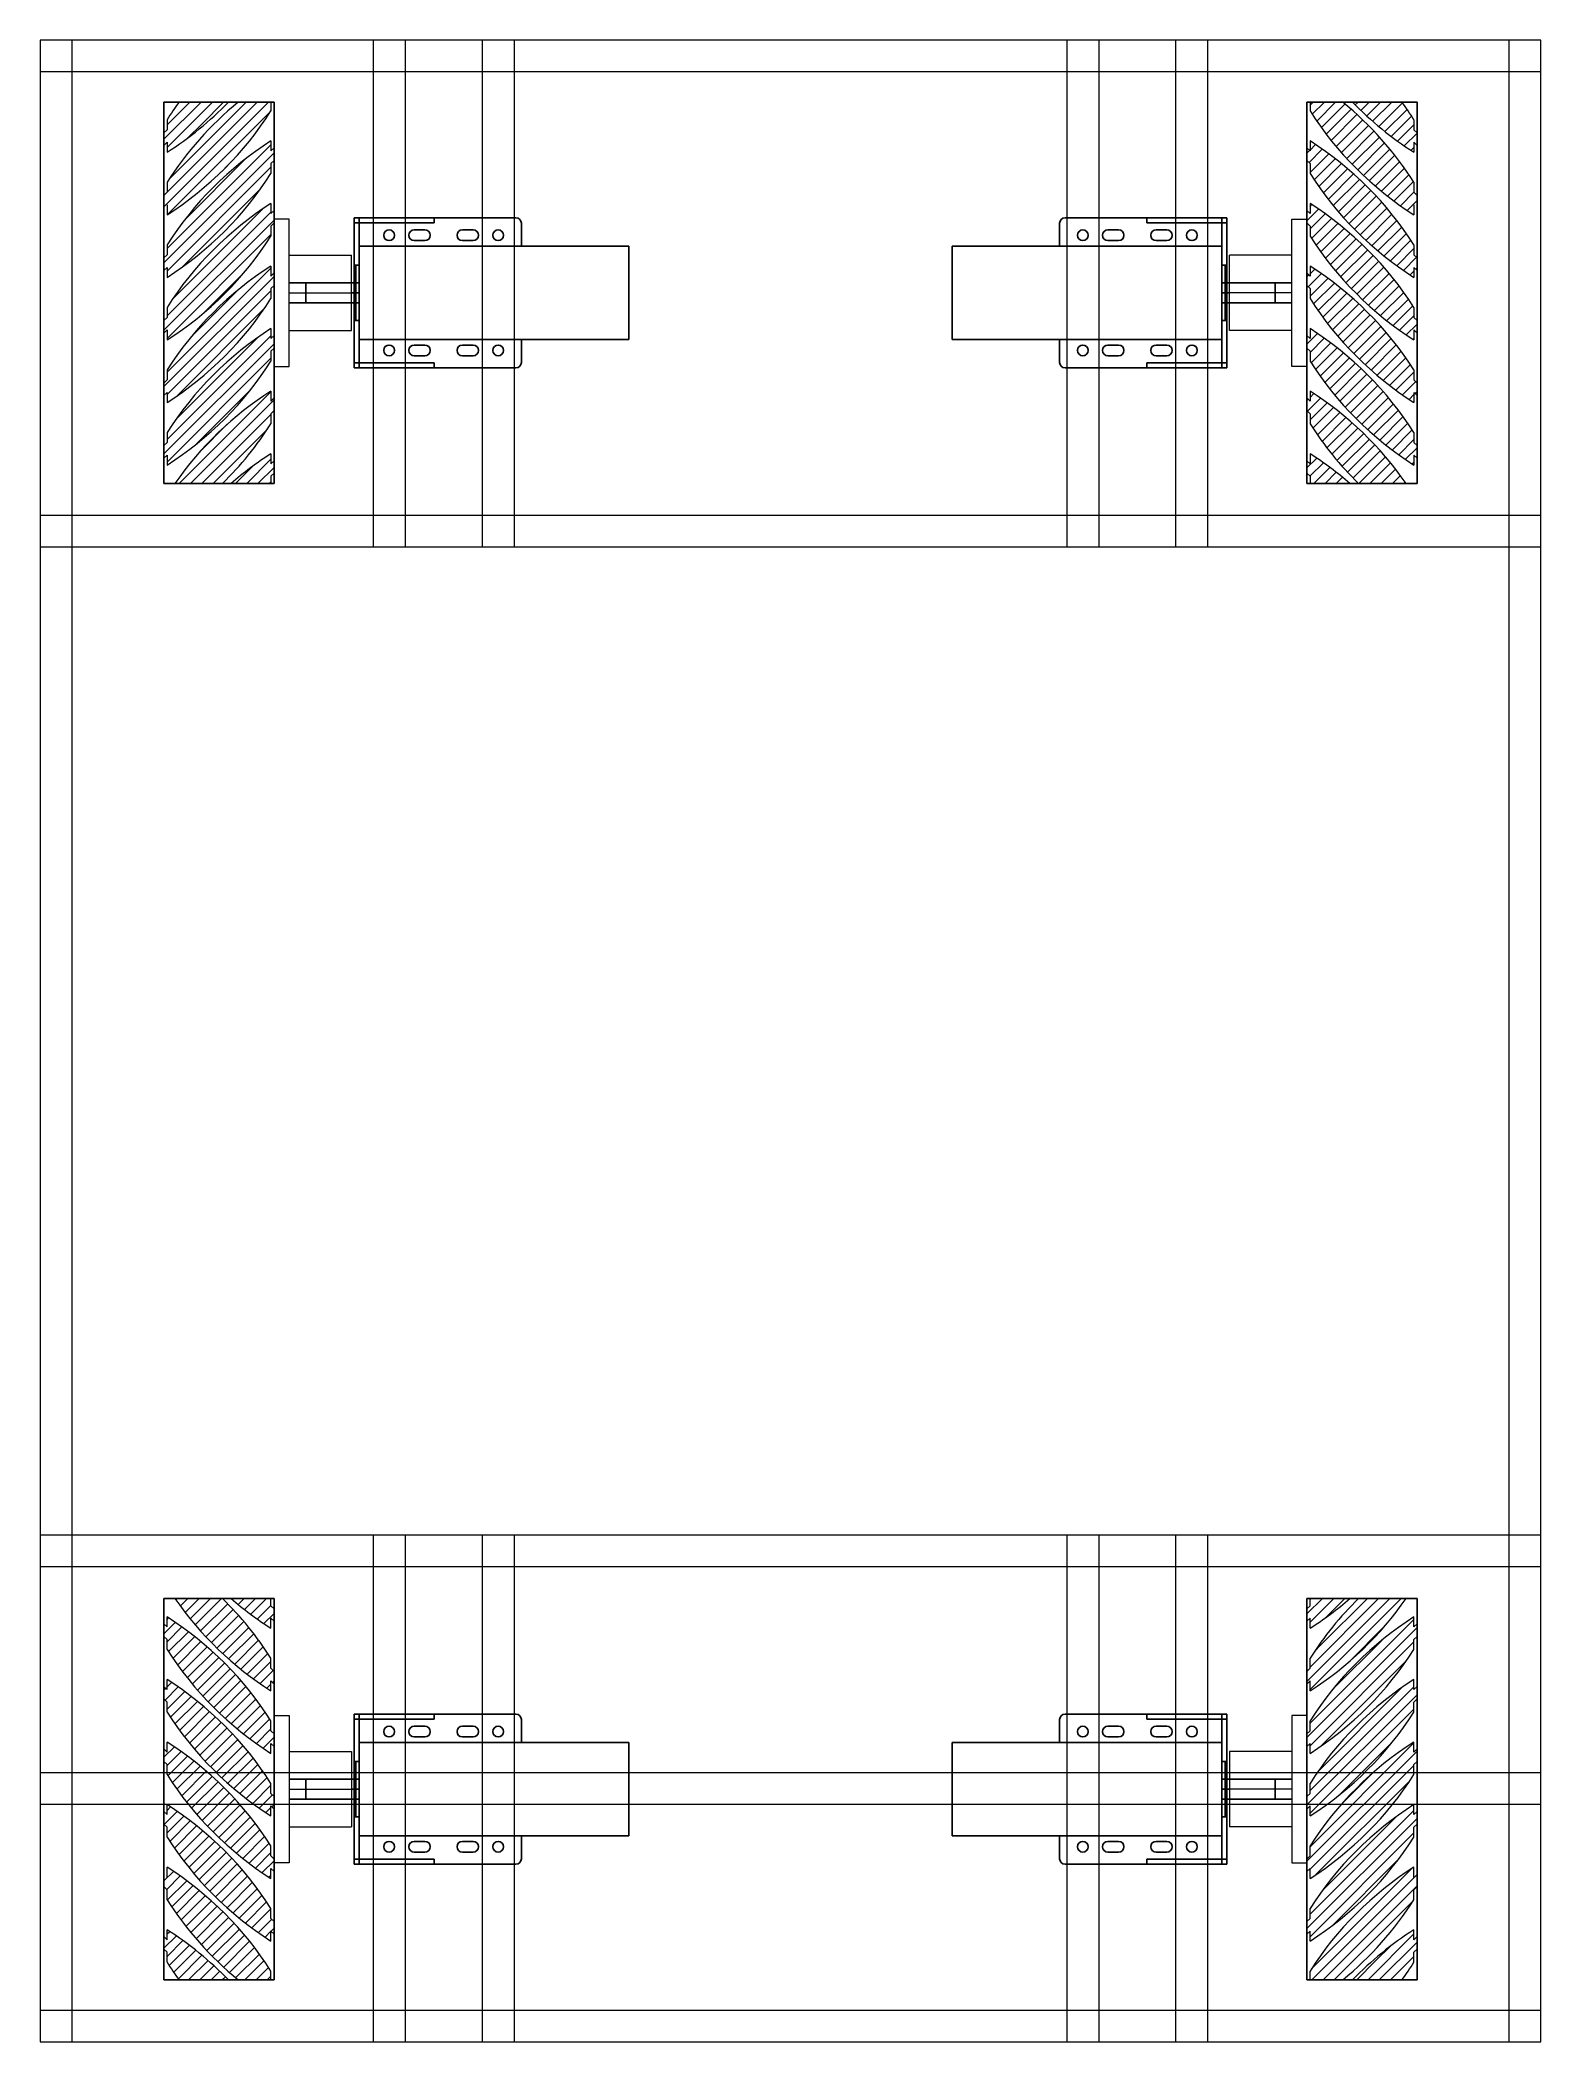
# Model space of a CAD drawing. Header units: millimetres. Extents: x -15418 to 43885, y -27590 to 23052.
# Drawn here: x 10590 to 11190, y 7123 to 7923 of the extents above; entities that cross this region are included whole.
import ezdxf

# ---------------------------------------------------------------- set-up
doc = ezdxf.new("R2010")
doc.units = ezdxf.units.MM
doc.header["$LTSCALE"] = 0.5
doc.layers.get('0').update_dxf_attribs({"lineweight": 5})
doc.layers.get('Defpoints').update_dxf_attribs({"color": 4})
for name, color, linetype in [('Layer1', 1, 'Continuous'), ('Layer2', 2, 'Continuous'), ('Layer3', 9, 'Continuous')]:
    doc.layers.add(name, color=color, linetype=linetype)
doc.layers.add('Layer5', color=51, linetype='Continuous', lineweight=5)
doc.layers.add('Layer9', color=3, linetype='Continuous', lineweight=5)
pattern_1 = [(45, (-12605.798, -8190.911), (-2.24506403, 2.24506403), [])]

msp = doc.modelspace()

# ---------------------------------------------------------------- hatches: boundary and pattern name
at = {"layer": 'Layer5', "transparency": 33554661}
h = msp.add_hatch(dxfattribs=at)
h.set_pattern_fill('ANSI31', color=256)
h.set_pattern_definition(pattern_1)
edge = h.paths.add_edge_path()
edge.add_line((10639.5231, 7856.2569), (10639.5231, 7861.2569))
edge.add_line((10639.5231, 7861.2569), (10640.7631, 7862.4969))
edge.add_line((10640.7631, 7862.4969), (10640.7631, 7866.4969))
edge.add_arc((10755.4945, 7793.2855), 136.1, 489.3514593, 507.4575942, ccw=False)
edge.add_line((10669.1968, 7898.5277), (10682.2831, 7898.5277))
edge.add_line((10682.2831, 7898.5277), (10682.2831, 7895.0169))
edge.add_arc((10567.2947, 7968.4854), 136.455, 662.5753358, 687.4246642, ccw=False)
edge.add_line((10640.7631, 7853.4969), (10640.7631, 7857.4969))
edge.add_line((10640.7631, 7857.4969), (10639.5231, 7856.2569))
edge = h.paths.add_edge_path()
edge.add_line((10639.5231, 7881.2569), (10639.5231, 7886.2569))
edge.add_line((10639.5231, 7886.2569), (10640.7631, 7887.4969))
edge.add_line((10640.7631, 7887.4969), (10640.7631, 7891.4969))
edge.add_arc((10755.4945, 7818.2855), 136.1, 503.8726113, 507.4575942, ccw=False)
edge.add_line((10645.5655, 7898.5277), (10665.2895, 7898.5277))
edge.add_arc((10567.2947, 7993.4854), 136.455, 662.5753358, 675.9017964, ccw=False)
edge.add_line((10640.7631, 7878.4969), (10640.7631, 7882.4969))
edge.add_line((10640.7631, 7882.4969), (10639.5231, 7881.2569))
h = msp.add_hatch(dxfattribs=at)
h.set_pattern_fill('ANSI31', color=256)
h.set_pattern_definition(pattern_1)
edge = h.paths.add_edge_path()
edge.add_line((10639.5231, 7856.2569), (10639.5231, 7861.2569))
edge.add_line((10639.5231, 7861.2569), (10640.7631, 7862.4969))
edge.add_line((10640.7631, 7862.4969), (10640.7631, 7866.4969))
edge.add_arc((10755.4945, 7793.2855), 136.1, 489.3514593, 507.4575942, ccw=False)
edge.add_line((10669.1968, 7898.5277), (10682.2831, 7898.5277))
edge.add_line((10682.2831, 7898.5277), (10682.2831, 7895.0169))
edge.add_arc((10567.2947, 7968.4854), 136.455, 662.5753358, 687.4246642, ccw=False)
edge.add_line((10640.7631, 7853.4969), (10640.7631, 7857.4969))
edge.add_line((10640.7631, 7857.4969), (10639.5231, 7856.2569))
edge = h.paths.add_edge_path()
edge.add_line((10639.5231, 7881.2569), (10639.5231, 7886.2569))
edge.add_line((10639.5231, 7886.2569), (10640.7631, 7887.4969))
edge.add_line((10640.7631, 7887.4969), (10640.7631, 7891.4969))
edge.add_arc((10755.4945, 7818.2855), 136.1, 503.8726113, 507.4575942, ccw=False)
edge.add_line((10645.5655, 7898.5277), (10665.2895, 7898.5277))
edge.add_arc((10567.2947, 7993.4854), 136.455, 662.5753358, 675.9017964, ccw=False)
edge.add_line((10640.7631, 7878.4969), (10640.7631, 7882.4969))
edge.add_line((10640.7631, 7882.4969), (10639.5231, 7881.2569))
h = msp.add_hatch(dxfattribs=at)
h.set_pattern_fill('ANSI31', color=256)
h.set_pattern_definition(pattern_1)
edge = h.paths.add_edge_path()
edge.add_line((11140.4231, 7856.2569), (11140.4231, 7861.2569))
edge.add_line((11140.4231, 7861.2569), (11139.1831, 7862.4969))
edge.add_line((11139.1831, 7862.4969), (11139.1831, 7866.4969))
edge.add_arc((11024.4517, 7793.2855), 136.1, 32.5424058, 50.6485407)
edge.add_line((11110.7494, 7898.5277), (11097.6631, 7898.5277))
edge.add_line((11097.6631, 7898.5277), (11097.6631, 7895.0169))
edge.add_arc((11212.6516, 7968.4854), 136.455, -147.4246642, -122.5753358)
edge.add_line((11139.1831, 7853.4969), (11139.1831, 7857.4969))
edge.add_line((11139.1831, 7857.4969), (11140.4231, 7856.2569))
edge = h.paths.add_edge_path()
edge.add_line((11140.4231, 7881.2569), (11140.4231, 7886.2569))
edge.add_line((11140.4231, 7886.2569), (11139.1831, 7887.4969))
edge.add_line((11139.1831, 7887.4969), (11139.1831, 7891.4969))
edge.add_arc((11024.4517, 7818.2855), 136.1, 32.5424058, 36.1273887)
edge.add_line((11134.3808, 7898.5277), (11114.6567, 7898.5277))
edge.add_arc((11212.6516, 7993.4854), 136.455, -135.9017964, -122.5753358)
edge.add_line((11139.1831, 7878.4969), (11139.1831, 7882.4969))
edge.add_line((11139.1831, 7882.4969), (11140.4231, 7881.2569))
h = msp.add_hatch(dxfattribs=at)
h.set_pattern_fill('ANSI31', color=256)
h.set_pattern_definition(pattern_1)
edge = h.paths.add_edge_path()
edge.add_line((11140.4231, 7856.2569), (11140.4231, 7861.2569))
edge.add_line((11140.4231, 7861.2569), (11139.1831, 7862.4969))
edge.add_line((11139.1831, 7862.4969), (11139.1831, 7866.4969))
edge.add_arc((11024.4517, 7793.2855), 136.1, 32.5424058, 50.6485407)
edge.add_line((11110.7494, 7898.5277), (11097.6631, 7898.5277))
edge.add_line((11097.6631, 7898.5277), (11097.6631, 7895.0169))
edge.add_arc((11212.6516, 7968.4854), 136.455, -147.4246642, -122.5753358)
edge.add_line((11139.1831, 7853.4969), (11139.1831, 7857.4969))
edge.add_line((11139.1831, 7857.4969), (11140.4231, 7856.2569))
edge = h.paths.add_edge_path()
edge.add_line((11140.4231, 7881.2569), (11140.4231, 7886.2569))
edge.add_line((11140.4231, 7886.2569), (11139.1831, 7887.4969))
edge.add_line((11139.1831, 7887.4969), (11139.1831, 7891.4969))
edge.add_arc((11024.4517, 7818.2855), 136.1, 32.5424058, 36.1273887)
edge.add_line((11134.3808, 7898.5277), (11114.6567, 7898.5277))
edge.add_arc((11212.6516, 7993.4854), 136.455, -135.9017964, -122.5753358)
edge.add_line((11139.1831, 7878.4969), (11139.1831, 7882.4969))
edge.add_line((11139.1831, 7882.4969), (11140.4231, 7881.2569))
h = msp.add_hatch(dxfattribs=at)
h.set_pattern_fill('ANSI31', color=256)
h.set_pattern_definition(pattern_1)
h.paths.add_polyline_path([(10666.3503, 7746.1277, -0.03656583), (10682.2831, 7758.0169), (10682.2831, 7754.0169), (10683.5231, 7755.2569), (10683.5231, 7750.2569), (10682.2831, 7749.0169), (10682.2831, 7746.1277)], flags=17)
edge = h.paths.add_edge_path()
edge.add_line((10683.5231, 7880.2569), (10683.5231, 7875.2569))
edge.add_line((10683.5231, 7875.2569), (10682.2831, 7874.0169))
edge.add_line((10682.2831, 7874.0169), (10682.2831, 7870.0169))
edge.add_arc((10567.2947, 7943.4854), 136.455, 662.5753358, 687.4246642, ccw=False)
edge.add_line((10640.7631, 7828.4969), (10640.7631, 7832.4969))
edge.add_line((10640.7631, 7832.4969), (10639.5231, 7831.2569))
edge.add_line((10639.5231, 7831.2569), (10639.5231, 7836.2569))
edge.add_line((10639.5231, 7836.2569), (10640.7631, 7837.4969))
edge.add_line((10640.7631, 7837.4969), (10640.7631, 7841.4969))
edge.add_arc((10755.4945, 7768.2855), 136.1, 482.5424058, 507.4575942, ccw=False)
edge.add_line((10682.2831, 7883.0169), (10682.2831, 7879.0169))
edge.add_line((10682.2831, 7879.0169), (10683.5231, 7880.2569))
edge = h.paths.add_edge_path()
edge.add_line((10683.5231, 7805.2569), (10683.5231, 7800.2569))
edge.add_line((10683.5231, 7800.2569), (10682.2831, 7799.0169))
edge.add_line((10682.2831, 7799.0169), (10682.2831, 7795.0169))
edge.add_arc((10567.2947, 7868.4854), 136.455, 662.5753358, 687.4246642, ccw=False)
edge.add_line((10640.7631, 7753.4969), (10640.7631, 7757.4969))
edge.add_line((10640.7631, 7757.4969), (10639.5231, 7756.2569))
edge.add_line((10639.5231, 7756.2569), (10639.5231, 7761.2569))
edge.add_line((10639.5231, 7761.2569), (10640.7631, 7762.4969))
edge.add_line((10640.7631, 7762.4969), (10640.7631, 7766.4969))
edge.add_arc((10755.4945, 7693.2855), 136.1, 482.5424058, 507.4575942, ccw=False)
edge.add_line((10682.2831, 7808.0169), (10682.2831, 7804.0169))
edge.add_line((10682.2831, 7804.0169), (10683.5231, 7805.2569))
edge = h.paths.add_edge_path()
edge.add_line((10683.5231, 7780.2569), (10683.5231, 7775.2569))
edge.add_line((10683.5231, 7775.2569), (10682.2831, 7774.0169))
edge.add_line((10682.2831, 7774.0169), (10682.2831, 7770.0169))
edge.add_arc((10567.2947, 7843.4854), 136.455, 674.481355, 687.4246642, ccw=False)
edge.add_line((10662.9055, 7746.1277), (10643.8531, 7746.1277))
edge.add_arc((10755.4945, 7668.2855), 136.1, 482.5424058, 505.1137921, ccw=False)
edge.add_line((10682.2831, 7783.0169), (10682.2831, 7779.0169))
edge.add_line((10682.2831, 7779.0169), (10683.5231, 7780.2569))
h = msp.add_hatch(dxfattribs=at)
h.set_pattern_fill('ANSI31', color=256)
h.set_pattern_definition(pattern_1)
h.paths.add_polyline_path([(10666.3503, 7746.1277, -0.03656583), (10682.2831, 7758.0169), (10682.2831, 7754.0169), (10683.5231, 7755.2569), (10683.5231, 7750.2569), (10682.2831, 7749.0169), (10682.2831, 7746.1277)], flags=17)
edge = h.paths.add_edge_path()
edge.add_line((10683.5231, 7880.2569), (10683.5231, 7875.2569))
edge.add_line((10683.5231, 7875.2569), (10682.2831, 7874.0169))
edge.add_line((10682.2831, 7874.0169), (10682.2831, 7870.0169))
edge.add_arc((10567.2947, 7943.4854), 136.455, 662.5753358, 687.4246642, ccw=False)
edge.add_line((10640.7631, 7828.4969), (10640.7631, 7832.4969))
edge.add_line((10640.7631, 7832.4969), (10639.5231, 7831.2569))
edge.add_line((10639.5231, 7831.2569), (10639.5231, 7836.2569))
edge.add_line((10639.5231, 7836.2569), (10640.7631, 7837.4969))
edge.add_line((10640.7631, 7837.4969), (10640.7631, 7841.4969))
edge.add_arc((10755.4945, 7768.2855), 136.1, 482.5424058, 507.4575942, ccw=False)
edge.add_line((10682.2831, 7883.0169), (10682.2831, 7879.0169))
edge.add_line((10682.2831, 7879.0169), (10683.5231, 7880.2569))
edge = h.paths.add_edge_path()
edge.add_line((10683.5231, 7805.2569), (10683.5231, 7800.2569))
edge.add_line((10683.5231, 7800.2569), (10682.2831, 7799.0169))
edge.add_line((10682.2831, 7799.0169), (10682.2831, 7795.0169))
edge.add_arc((10567.2947, 7868.4854), 136.455, 662.5753358, 687.4246642, ccw=False)
edge.add_line((10640.7631, 7753.4969), (10640.7631, 7757.4969))
edge.add_line((10640.7631, 7757.4969), (10639.5231, 7756.2569))
edge.add_line((10639.5231, 7756.2569), (10639.5231, 7761.2569))
edge.add_line((10639.5231, 7761.2569), (10640.7631, 7762.4969))
edge.add_line((10640.7631, 7762.4969), (10640.7631, 7766.4969))
edge.add_arc((10755.4945, 7693.2855), 136.1, 482.5424058, 507.4575942, ccw=False)
edge.add_line((10682.2831, 7808.0169), (10682.2831, 7804.0169))
edge.add_line((10682.2831, 7804.0169), (10683.5231, 7805.2569))
edge = h.paths.add_edge_path()
edge.add_line((10683.5231, 7780.2569), (10683.5231, 7775.2569))
edge.add_line((10683.5231, 7775.2569), (10682.2831, 7774.0169))
edge.add_line((10682.2831, 7774.0169), (10682.2831, 7770.0169))
edge.add_arc((10567.2947, 7843.4854), 136.455, 674.481355, 687.4246642, ccw=False)
edge.add_line((10662.9055, 7746.1277), (10643.8531, 7746.1277))
edge.add_arc((10755.4945, 7668.2855), 136.1, 482.5424058, 505.1137921, ccw=False)
edge.add_line((10682.2831, 7783.0169), (10682.2831, 7779.0169))
edge.add_line((10682.2831, 7779.0169), (10683.5231, 7780.2569))
h = msp.add_hatch(dxfattribs=at)
h.set_pattern_fill('ANSI31', color=256)
h.set_pattern_definition(pattern_1)
h.paths.add_polyline_path([(11113.5959, 7746.1277, 0.03656583), (11097.6631, 7758.0169), (11097.6631, 7754.0169), (11096.4231, 7755.2569), (11096.4231, 7750.2569), (11097.6631, 7749.0169), (11097.6631, 7746.1277)], flags=17)
edge = h.paths.add_edge_path()
edge.add_line((11096.4231, 7880.2569), (11096.4231, 7875.2569))
edge.add_line((11096.4231, 7875.2569), (11097.6631, 7874.0169))
edge.add_line((11097.6631, 7874.0169), (11097.6631, 7870.0169))
edge.add_arc((11212.6516, 7943.4854), 136.455, -147.4246642, -122.5753358)
edge.add_line((11139.1831, 7828.4969), (11139.1831, 7832.4969))
edge.add_line((11139.1831, 7832.4969), (11140.4231, 7831.2569))
edge.add_line((11140.4231, 7831.2569), (11140.4231, 7836.2569))
edge.add_line((11140.4231, 7836.2569), (11139.1831, 7837.4969))
edge.add_line((11139.1831, 7837.4969), (11139.1831, 7841.4969))
edge.add_arc((11024.4517, 7768.2855), 136.1, 32.5424058, 57.4575942)
edge.add_line((11097.6631, 7883.0169), (11097.6631, 7879.0169))
edge.add_line((11097.6631, 7879.0169), (11096.4231, 7880.2569))
edge = h.paths.add_edge_path()
edge.add_line((11096.4231, 7805.2569), (11096.4231, 7800.2569))
edge.add_line((11096.4231, 7800.2569), (11097.6631, 7799.0169))
edge.add_line((11097.6631, 7799.0169), (11097.6631, 7795.0169))
edge.add_arc((11212.6516, 7868.4854), 136.455, -147.4246642, -122.5753358)
edge.add_line((11139.1831, 7753.4969), (11139.1831, 7757.4969))
edge.add_line((11139.1831, 7757.4969), (11140.4231, 7756.2569))
edge.add_line((11140.4231, 7756.2569), (11140.4231, 7761.2569))
edge.add_line((11140.4231, 7761.2569), (11139.1831, 7762.4969))
edge.add_line((11139.1831, 7762.4969), (11139.1831, 7766.4969))
edge.add_arc((11024.4517, 7693.2855), 136.1, 32.5424058, 57.4575942)
edge.add_line((11097.6631, 7808.0169), (11097.6631, 7804.0169))
edge.add_line((11097.6631, 7804.0169), (11096.4231, 7805.2569))
edge = h.paths.add_edge_path()
edge.add_line((11096.4231, 7780.2569), (11096.4231, 7775.2569))
edge.add_line((11096.4231, 7775.2569), (11097.6631, 7774.0169))
edge.add_line((11097.6631, 7774.0169), (11097.6631, 7770.0169))
edge.add_arc((11212.6516, 7843.4854), 136.455, -147.4246642, -134.481355)
edge.add_line((11117.0407, 7746.1277), (11136.0931, 7746.1277))
edge.add_arc((11024.4517, 7668.2855), 136.1, 34.8862079, 57.4575942)
edge.add_line((11097.6631, 7783.0169), (11097.6631, 7779.0169))
edge.add_line((11097.6631, 7779.0169), (11096.4231, 7780.2569))
h = msp.add_hatch(dxfattribs=at)
h.set_pattern_fill('ANSI31', color=256)
h.set_pattern_definition(pattern_1)
h.paths.add_polyline_path([(11113.5959, 7746.1277, 0.03656583), (11097.6631, 7758.0169), (11097.6631, 7754.0169), (11096.4231, 7755.2569), (11096.4231, 7750.2569), (11097.6631, 7749.0169), (11097.6631, 7746.1277)], flags=17)
edge = h.paths.add_edge_path()
edge.add_line((11096.4231, 7880.2569), (11096.4231, 7875.2569))
edge.add_line((11096.4231, 7875.2569), (11097.6631, 7874.0169))
edge.add_line((11097.6631, 7874.0169), (11097.6631, 7870.0169))
edge.add_arc((11212.6516, 7943.4854), 136.455, -147.4246642, -122.5753358)
edge.add_line((11139.1831, 7828.4969), (11139.1831, 7832.4969))
edge.add_line((11139.1831, 7832.4969), (11140.4231, 7831.2569))
edge.add_line((11140.4231, 7831.2569), (11140.4231, 7836.2569))
edge.add_line((11140.4231, 7836.2569), (11139.1831, 7837.4969))
edge.add_line((11139.1831, 7837.4969), (11139.1831, 7841.4969))
edge.add_arc((11024.4517, 7768.2855), 136.1, 32.5424058, 57.4575942)
edge.add_line((11097.6631, 7883.0169), (11097.6631, 7879.0169))
edge.add_line((11097.6631, 7879.0169), (11096.4231, 7880.2569))
edge = h.paths.add_edge_path()
edge.add_line((11096.4231, 7805.2569), (11096.4231, 7800.2569))
edge.add_line((11096.4231, 7800.2569), (11097.6631, 7799.0169))
edge.add_line((11097.6631, 7799.0169), (11097.6631, 7795.0169))
edge.add_arc((11212.6516, 7868.4854), 136.455, -147.4246642, -122.5753358)
edge.add_line((11139.1831, 7753.4969), (11139.1831, 7757.4969))
edge.add_line((11139.1831, 7757.4969), (11140.4231, 7756.2569))
edge.add_line((11140.4231, 7756.2569), (11140.4231, 7761.2569))
edge.add_line((11140.4231, 7761.2569), (11139.1831, 7762.4969))
edge.add_line((11139.1831, 7762.4969), (11139.1831, 7766.4969))
edge.add_arc((11024.4517, 7693.2855), 136.1, 32.5424058, 57.4575942)
edge.add_line((11097.6631, 7808.0169), (11097.6631, 7804.0169))
edge.add_line((11097.6631, 7804.0169), (11096.4231, 7805.2569))
edge = h.paths.add_edge_path()
edge.add_line((11096.4231, 7780.2569), (11096.4231, 7775.2569))
edge.add_line((11096.4231, 7775.2569), (11097.6631, 7774.0169))
edge.add_line((11097.6631, 7774.0169), (11097.6631, 7770.0169))
edge.add_arc((11212.6516, 7843.4854), 136.455, -147.4246642, -134.481355)
edge.add_line((11117.0407, 7746.1277), (11136.0931, 7746.1277))
edge.add_arc((11024.4517, 7668.2855), 136.1, 34.8862079, 57.4575942)
edge.add_line((11097.6631, 7783.0169), (11097.6631, 7779.0169))
edge.add_line((11097.6631, 7779.0169), (11096.4231, 7780.2569))
h = msp.add_hatch(dxfattribs=at)
h.set_pattern_fill('ANSI31', color=256)
h.set_pattern_definition(pattern_1)
edge = h.paths.add_edge_path()
edge.add_line((10683.5231, 7855.2569), (10683.5231, 7850.2569))
edge.add_line((10683.5231, 7850.2569), (10682.2831, 7849.0169))
edge.add_line((10682.2831, 7849.0169), (10682.2831, 7845.0169))
edge.add_arc((10567.2947, 7918.4854), 136.455, 662.5753358, 687.4246642, ccw=False)
edge.add_line((10640.7631, 7803.4969), (10640.7631, 7807.4969))
edge.add_line((10640.7631, 7807.4969), (10639.5231, 7806.2569))
edge.add_line((10639.5231, 7806.2569), (10639.5231, 7811.2569))
edge.add_line((10639.5231, 7811.2569), (10640.7631, 7812.4969))
edge.add_line((10640.7631, 7812.4969), (10640.7631, 7816.4969))
edge.add_arc((10755.4945, 7743.2855), 136.1, 482.5424058, 507.4575942, ccw=False)
edge.add_line((10682.2831, 7858.0169), (10682.2831, 7854.0169))
edge.add_line((10682.2831, 7854.0169), (10683.5231, 7855.2569))
edge = h.paths.add_edge_path()
edge.add_line((10683.5231, 7830.2569), (10683.5231, 7825.2569))
edge.add_line((10683.5231, 7825.2569), (10682.2831, 7824.0169))
edge.add_line((10682.2831, 7824.0169), (10682.2831, 7820.0169))
edge.add_arc((10567.2947, 7893.4854), 136.455, 662.5753358, 687.4246642, ccw=False)
edge.add_line((10640.7631, 7778.4969), (10640.7631, 7782.4969))
edge.add_line((10640.7631, 7782.4969), (10639.5231, 7781.2569))
edge.add_line((10639.5231, 7781.2569), (10639.5231, 7786.2569))
edge.add_line((10639.5231, 7786.2569), (10640.7631, 7787.4969))
edge.add_line((10640.7631, 7787.4969), (10640.7631, 7791.4969))
edge.add_arc((10755.4945, 7718.2855), 136.1, 482.5424058, 507.4575942, ccw=False)
edge.add_line((10682.2831, 7833.0169), (10682.2831, 7829.0169))
edge.add_line((10682.2831, 7829.0169), (10683.5231, 7830.2569))
h = msp.add_hatch(dxfattribs=at)
h.set_pattern_fill('ANSI31', color=256)
h.set_pattern_definition(pattern_1)
edge = h.paths.add_edge_path()
edge.add_line((10683.5231, 7855.2569), (10683.5231, 7850.2569))
edge.add_line((10683.5231, 7850.2569), (10682.2831, 7849.0169))
edge.add_line((10682.2831, 7849.0169), (10682.2831, 7845.0169))
edge.add_arc((10567.2947, 7918.4854), 136.455, 662.5753358, 687.4246642, ccw=False)
edge.add_line((10640.7631, 7803.4969), (10640.7631, 7807.4969))
edge.add_line((10640.7631, 7807.4969), (10639.5231, 7806.2569))
edge.add_line((10639.5231, 7806.2569), (10639.5231, 7811.2569))
edge.add_line((10639.5231, 7811.2569), (10640.7631, 7812.4969))
edge.add_line((10640.7631, 7812.4969), (10640.7631, 7816.4969))
edge.add_arc((10755.4945, 7743.2855), 136.1, 482.5424058, 507.4575942, ccw=False)
edge.add_line((10682.2831, 7858.0169), (10682.2831, 7854.0169))
edge.add_line((10682.2831, 7854.0169), (10683.5231, 7855.2569))
edge = h.paths.add_edge_path()
edge.add_line((10683.5231, 7830.2569), (10683.5231, 7825.2569))
edge.add_line((10683.5231, 7825.2569), (10682.2831, 7824.0169))
edge.add_line((10682.2831, 7824.0169), (10682.2831, 7820.0169))
edge.add_arc((10567.2947, 7893.4854), 136.455, 662.5753358, 687.4246642, ccw=False)
edge.add_line((10640.7631, 7778.4969), (10640.7631, 7782.4969))
edge.add_line((10640.7631, 7782.4969), (10639.5231, 7781.2569))
edge.add_line((10639.5231, 7781.2569), (10639.5231, 7786.2569))
edge.add_line((10639.5231, 7786.2569), (10640.7631, 7787.4969))
edge.add_line((10640.7631, 7787.4969), (10640.7631, 7791.4969))
edge.add_arc((10755.4945, 7718.2855), 136.1, 482.5424058, 507.4575942, ccw=False)
edge.add_line((10682.2831, 7833.0169), (10682.2831, 7829.0169))
edge.add_line((10682.2831, 7829.0169), (10683.5231, 7830.2569))
h = msp.add_hatch(dxfattribs=at)
h.set_pattern_fill('ANSI31', color=256)
h.set_pattern_definition(pattern_1)
edge = h.paths.add_edge_path()
edge.add_line((11096.4231, 7855.2569), (11096.4231, 7850.2569))
edge.add_line((11096.4231, 7850.2569), (11097.6631, 7849.0169))
edge.add_line((11097.6631, 7849.0169), (11097.6631, 7845.0169))
edge.add_arc((11212.6516, 7918.4854), 136.455, -147.4246642, -122.5753358)
edge.add_line((11139.1831, 7803.4969), (11139.1831, 7807.4969))
edge.add_line((11139.1831, 7807.4969), (11140.4231, 7806.2569))
edge.add_line((11140.4231, 7806.2569), (11140.4231, 7811.2569))
edge.add_line((11140.4231, 7811.2569), (11139.1831, 7812.4969))
edge.add_line((11139.1831, 7812.4969), (11139.1831, 7816.4969))
edge.add_arc((11024.4517, 7743.2855), 136.1, 32.5424058, 57.4575942)
edge.add_line((11097.6631, 7858.0169), (11097.6631, 7854.0169))
edge.add_line((11097.6631, 7854.0169), (11096.4231, 7855.2569))
edge = h.paths.add_edge_path()
edge.add_line((11096.4231, 7830.2569), (11096.4231, 7825.2569))
edge.add_line((11096.4231, 7825.2569), (11097.6631, 7824.0169))
edge.add_line((11097.6631, 7824.0169), (11097.6631, 7820.0169))
edge.add_arc((11212.6516, 7893.4854), 136.455, -147.4246642, -122.5753358)
edge.add_line((11139.1831, 7778.4969), (11139.1831, 7782.4969))
edge.add_line((11139.1831, 7782.4969), (11140.4231, 7781.2569))
edge.add_line((11140.4231, 7781.2569), (11140.4231, 7786.2569))
edge.add_line((11140.4231, 7786.2569), (11139.1831, 7787.4969))
edge.add_line((11139.1831, 7787.4969), (11139.1831, 7791.4969))
edge.add_arc((11024.4517, 7718.2855), 136.1, 32.5424058, 57.4575942)
edge.add_line((11097.6631, 7833.0169), (11097.6631, 7829.0169))
edge.add_line((11097.6631, 7829.0169), (11096.4231, 7830.2569))
h = msp.add_hatch(dxfattribs=at)
h.set_pattern_fill('ANSI31', color=256)
h.set_pattern_definition(pattern_1)
edge = h.paths.add_edge_path()
edge.add_line((11096.4231, 7855.2569), (11096.4231, 7850.2569))
edge.add_line((11096.4231, 7850.2569), (11097.6631, 7849.0169))
edge.add_line((11097.6631, 7849.0169), (11097.6631, 7845.0169))
edge.add_arc((11212.6516, 7918.4854), 136.455, -147.4246642, -122.5753358)
edge.add_line((11139.1831, 7803.4969), (11139.1831, 7807.4969))
edge.add_line((11139.1831, 7807.4969), (11140.4231, 7806.2569))
edge.add_line((11140.4231, 7806.2569), (11140.4231, 7811.2569))
edge.add_line((11140.4231, 7811.2569), (11139.1831, 7812.4969))
edge.add_line((11139.1831, 7812.4969), (11139.1831, 7816.4969))
edge.add_arc((11024.4517, 7743.2855), 136.1, 32.5424058, 57.4575942)
edge.add_line((11097.6631, 7858.0169), (11097.6631, 7854.0169))
edge.add_line((11097.6631, 7854.0169), (11096.4231, 7855.2569))
edge = h.paths.add_edge_path()
edge.add_line((11096.4231, 7830.2569), (11096.4231, 7825.2569))
edge.add_line((11096.4231, 7825.2569), (11097.6631, 7824.0169))
edge.add_line((11097.6631, 7824.0169), (11097.6631, 7820.0169))
edge.add_arc((11212.6516, 7893.4854), 136.455, -147.4246642, -122.5753358)
edge.add_line((11139.1831, 7778.4969), (11139.1831, 7782.4969))
edge.add_line((11139.1831, 7782.4969), (11140.4231, 7781.2569))
edge.add_line((11140.4231, 7781.2569), (11140.4231, 7786.2569))
edge.add_line((11140.4231, 7786.2569), (11139.1831, 7787.4969))
edge.add_line((11139.1831, 7787.4969), (11139.1831, 7791.4969))
edge.add_arc((11024.4517, 7718.2855), 136.1, 32.5424058, 57.4575942)
edge.add_line((11097.6631, 7833.0169), (11097.6631, 7829.0169))
edge.add_line((11097.6631, 7829.0169), (11096.4231, 7830.2569))
h = msp.add_hatch(dxfattribs=at)
h.set_pattern_fill('ANSI31', color=256)
h.set_pattern_definition(pattern_1)
h.paths.add_polyline_path([(10666.3503, 7300.5666, 0.03656583), (10682.2831, 7288.6774), (10682.2831, 7292.6774), (10683.5231, 7291.4374), (10683.5231, 7296.4374), (10682.2831, 7297.6774), (10682.2831, 7300.5666)], flags=17)
edge = h.paths.add_edge_path()
edge.add_line((10683.5231, 7166.4374), (10683.5231, 7171.4374))
edge.add_line((10683.5231, 7171.4374), (10682.2831, 7172.6774))
edge.add_line((10682.2831, 7172.6774), (10682.2831, 7176.6774))
edge.add_arc((10567.2947, 7103.2089), 136.455, -327.4246642, -302.5753358)
edge.add_line((10640.7631, 7218.1974), (10640.7631, 7214.1974))
edge.add_line((10640.7631, 7214.1974), (10639.5231, 7215.4374))
edge.add_line((10639.5231, 7215.4374), (10639.5231, 7210.4374))
edge.add_line((10639.5231, 7210.4374), (10640.7631, 7209.1974))
edge.add_line((10640.7631, 7209.1974), (10640.7631, 7205.1974))
edge.add_arc((10755.4945, 7278.4088), 136.1, -147.4575942, -122.5424058)
edge.add_line((10682.2831, 7163.6774), (10682.2831, 7167.6774))
edge.add_line((10682.2831, 7167.6774), (10683.5231, 7166.4374))
edge = h.paths.add_edge_path()
edge.add_line((10683.5231, 7241.4374), (10683.5231, 7246.4374))
edge.add_line((10683.5231, 7246.4374), (10682.2831, 7247.6774))
edge.add_line((10682.2831, 7247.6774), (10682.2831, 7251.6774))
edge.add_arc((10567.2947, 7178.2089), 136.455, -327.4246642, -302.5753358)
edge.add_line((10640.7631, 7293.1974), (10640.7631, 7289.1974))
edge.add_line((10640.7631, 7289.1974), (10639.5231, 7290.4374))
edge.add_line((10639.5231, 7290.4374), (10639.5231, 7285.4374))
edge.add_line((10639.5231, 7285.4374), (10640.7631, 7284.1974))
edge.add_line((10640.7631, 7284.1974), (10640.7631, 7280.1974))
edge.add_arc((10755.4945, 7353.4088), 136.1, -147.4575942, -122.5424058)
edge.add_line((10682.2831, 7238.6774), (10682.2831, 7242.6774))
edge.add_line((10682.2831, 7242.6774), (10683.5231, 7241.4374))
edge = h.paths.add_edge_path()
edge.add_line((10683.5231, 7266.4374), (10683.5231, 7271.4374))
edge.add_line((10683.5231, 7271.4374), (10682.2831, 7272.6774))
edge.add_line((10682.2831, 7272.6774), (10682.2831, 7276.6774))
edge.add_arc((10567.2947, 7203.2089), 136.455, -327.4246642, -314.481355)
edge.add_line((10662.9055, 7300.5666), (10643.8531, 7300.5666))
edge.add_arc((10755.4945, 7378.4088), 136.1, -145.1137921, -122.5424058)
edge.add_line((10682.2831, 7263.6774), (10682.2831, 7267.6774))
edge.add_line((10682.2831, 7267.6774), (10683.5231, 7266.4374))
h = msp.add_hatch(dxfattribs=at)
h.set_pattern_fill('ANSI31', color=256)
h.set_pattern_definition(pattern_1)
h.paths.add_polyline_path([(10666.3503, 7300.5666, 0.03656583), (10682.2831, 7288.6774), (10682.2831, 7292.6774), (10683.5231, 7291.4374), (10683.5231, 7296.4374), (10682.2831, 7297.6774), (10682.2831, 7300.5666)], flags=17)
edge = h.paths.add_edge_path()
edge.add_line((10683.5231, 7166.4374), (10683.5231, 7171.4374))
edge.add_line((10683.5231, 7171.4374), (10682.2831, 7172.6774))
edge.add_line((10682.2831, 7172.6774), (10682.2831, 7176.6774))
edge.add_arc((10567.2947, 7103.2089), 136.455, -327.4246642, -302.5753358)
edge.add_line((10640.7631, 7218.1974), (10640.7631, 7214.1974))
edge.add_line((10640.7631, 7214.1974), (10639.5231, 7215.4374))
edge.add_line((10639.5231, 7215.4374), (10639.5231, 7210.4374))
edge.add_line((10639.5231, 7210.4374), (10640.7631, 7209.1974))
edge.add_line((10640.7631, 7209.1974), (10640.7631, 7205.1974))
edge.add_arc((10755.4945, 7278.4088), 136.1, -147.4575942, -122.5424058)
edge.add_line((10682.2831, 7163.6774), (10682.2831, 7167.6774))
edge.add_line((10682.2831, 7167.6774), (10683.5231, 7166.4374))
edge = h.paths.add_edge_path()
edge.add_line((10683.5231, 7241.4374), (10683.5231, 7246.4374))
edge.add_line((10683.5231, 7246.4374), (10682.2831, 7247.6774))
edge.add_line((10682.2831, 7247.6774), (10682.2831, 7251.6774))
edge.add_arc((10567.2947, 7178.2089), 136.455, -327.4246642, -302.5753358)
edge.add_line((10640.7631, 7293.1974), (10640.7631, 7289.1974))
edge.add_line((10640.7631, 7289.1974), (10639.5231, 7290.4374))
edge.add_line((10639.5231, 7290.4374), (10639.5231, 7285.4374))
edge.add_line((10639.5231, 7285.4374), (10640.7631, 7284.1974))
edge.add_line((10640.7631, 7284.1974), (10640.7631, 7280.1974))
edge.add_arc((10755.4945, 7353.4088), 136.1, -147.4575942, -122.5424058)
edge.add_line((10682.2831, 7238.6774), (10682.2831, 7242.6774))
edge.add_line((10682.2831, 7242.6774), (10683.5231, 7241.4374))
edge = h.paths.add_edge_path()
edge.add_line((10683.5231, 7266.4374), (10683.5231, 7271.4374))
edge.add_line((10683.5231, 7271.4374), (10682.2831, 7272.6774))
edge.add_line((10682.2831, 7272.6774), (10682.2831, 7276.6774))
edge.add_arc((10567.2947, 7203.2089), 136.455, -327.4246642, -314.481355)
edge.add_line((10662.9055, 7300.5666), (10643.8531, 7300.5666))
edge.add_arc((10755.4945, 7378.4088), 136.1, -145.1137921, -122.5424058)
edge.add_line((10682.2831, 7263.6774), (10682.2831, 7267.6774))
edge.add_line((10682.2831, 7267.6774), (10683.5231, 7266.4374))
h = msp.add_hatch(dxfattribs=at)
h.set_pattern_fill('ANSI31', color=256)
h.set_pattern_definition(pattern_1)
h.paths.add_polyline_path([(11113.5959, 7300.5666, -0.03656583), (11097.6631, 7288.6774), (11097.6631, 7292.6774), (11096.4231, 7291.4374), (11096.4231, 7296.4374), (11097.6631, 7297.6774), (11097.6631, 7300.5666)], flags=17)
edge = h.paths.add_edge_path()
edge.add_line((11096.4231, 7166.4374), (11096.4231, 7171.4374))
edge.add_line((11096.4231, 7171.4374), (11097.6631, 7172.6774))
edge.add_line((11097.6631, 7172.6774), (11097.6631, 7176.6774))
edge.add_arc((11212.6516, 7103.2089), 136.455, 482.5753358, 507.4246642, ccw=False)
edge.add_line((11139.1831, 7218.1974), (11139.1831, 7214.1974))
edge.add_line((11139.1831, 7214.1974), (11140.4231, 7215.4374))
edge.add_line((11140.4231, 7215.4374), (11140.4231, 7210.4374))
edge.add_line((11140.4231, 7210.4374), (11139.1831, 7209.1974))
edge.add_line((11139.1831, 7209.1974), (11139.1831, 7205.1974))
edge.add_arc((11024.4517, 7278.4088), 136.1, 302.5424058, 327.4575942, ccw=False)
edge.add_line((11097.6631, 7163.6774), (11097.6631, 7167.6774))
edge.add_line((11097.6631, 7167.6774), (11096.4231, 7166.4374))
edge = h.paths.add_edge_path()
edge.add_line((11096.4231, 7241.4374), (11096.4231, 7246.4374))
edge.add_line((11096.4231, 7246.4374), (11097.6631, 7247.6774))
edge.add_line((11097.6631, 7247.6774), (11097.6631, 7251.6774))
edge.add_arc((11212.6516, 7178.2089), 136.455, 482.5753358, 507.4246642, ccw=False)
edge.add_line((11139.1831, 7293.1974), (11139.1831, 7289.1974))
edge.add_line((11139.1831, 7289.1974), (11140.4231, 7290.4374))
edge.add_line((11140.4231, 7290.4374), (11140.4231, 7285.4374))
edge.add_line((11140.4231, 7285.4374), (11139.1831, 7284.1974))
edge.add_line((11139.1831, 7284.1974), (11139.1831, 7280.1974))
edge.add_arc((11024.4517, 7353.4088), 136.1, 302.5424058, 327.4575942, ccw=False)
edge.add_line((11097.6631, 7238.6774), (11097.6631, 7242.6774))
edge.add_line((11097.6631, 7242.6774), (11096.4231, 7241.4374))
edge = h.paths.add_edge_path()
edge.add_line((11096.4231, 7266.4374), (11096.4231, 7271.4374))
edge.add_line((11096.4231, 7271.4374), (11097.6631, 7272.6774))
edge.add_line((11097.6631, 7272.6774), (11097.6631, 7276.6774))
edge.add_arc((11212.6516, 7203.2089), 136.455, 494.481355, 507.4246642, ccw=False)
edge.add_line((11117.0407, 7300.5666), (11136.0931, 7300.5666))
edge.add_arc((11024.4517, 7378.4088), 136.1, 302.5424058, 325.1137921, ccw=False)
edge.add_line((11097.6631, 7263.6774), (11097.6631, 7267.6774))
edge.add_line((11097.6631, 7267.6774), (11096.4231, 7266.4374))
h = msp.add_hatch(dxfattribs=at)
h.set_pattern_fill('ANSI31', color=256)
h.set_pattern_definition(pattern_1)
h.paths.add_polyline_path([(11113.5959, 7300.5666, -0.03656583), (11097.6631, 7288.6774), (11097.6631, 7292.6774), (11096.4231, 7291.4374), (11096.4231, 7296.4374), (11097.6631, 7297.6774), (11097.6631, 7300.5666)], flags=17)
edge = h.paths.add_edge_path()
edge.add_line((11096.4231, 7166.4374), (11096.4231, 7171.4374))
edge.add_line((11096.4231, 7171.4374), (11097.6631, 7172.6774))
edge.add_line((11097.6631, 7172.6774), (11097.6631, 7176.6774))
edge.add_arc((11212.6516, 7103.2089), 136.455, 482.5753358, 507.4246642, ccw=False)
edge.add_line((11139.1831, 7218.1974), (11139.1831, 7214.1974))
edge.add_line((11139.1831, 7214.1974), (11140.4231, 7215.4374))
edge.add_line((11140.4231, 7215.4374), (11140.4231, 7210.4374))
edge.add_line((11140.4231, 7210.4374), (11139.1831, 7209.1974))
edge.add_line((11139.1831, 7209.1974), (11139.1831, 7205.1974))
edge.add_arc((11024.4517, 7278.4088), 136.1, 302.5424058, 327.4575942, ccw=False)
edge.add_line((11097.6631, 7163.6774), (11097.6631, 7167.6774))
edge.add_line((11097.6631, 7167.6774), (11096.4231, 7166.4374))
edge = h.paths.add_edge_path()
edge.add_line((11096.4231, 7241.4374), (11096.4231, 7246.4374))
edge.add_line((11096.4231, 7246.4374), (11097.6631, 7247.6774))
edge.add_line((11097.6631, 7247.6774), (11097.6631, 7251.6774))
edge.add_arc((11212.6516, 7178.2089), 136.455, 482.5753358, 507.4246642, ccw=False)
edge.add_line((11139.1831, 7293.1974), (11139.1831, 7289.1974))
edge.add_line((11139.1831, 7289.1974), (11140.4231, 7290.4374))
edge.add_line((11140.4231, 7290.4374), (11140.4231, 7285.4374))
edge.add_line((11140.4231, 7285.4374), (11139.1831, 7284.1974))
edge.add_line((11139.1831, 7284.1974), (11139.1831, 7280.1974))
edge.add_arc((11024.4517, 7353.4088), 136.1, 302.5424058, 327.4575942, ccw=False)
edge.add_line((11097.6631, 7238.6774), (11097.6631, 7242.6774))
edge.add_line((11097.6631, 7242.6774), (11096.4231, 7241.4374))
edge = h.paths.add_edge_path()
edge.add_line((11096.4231, 7266.4374), (11096.4231, 7271.4374))
edge.add_line((11096.4231, 7271.4374), (11097.6631, 7272.6774))
edge.add_line((11097.6631, 7272.6774), (11097.6631, 7276.6774))
edge.add_arc((11212.6516, 7203.2089), 136.455, 494.481355, 507.4246642, ccw=False)
edge.add_line((11117.0407, 7300.5666), (11136.0931, 7300.5666))
edge.add_arc((11024.4517, 7378.4088), 136.1, 302.5424058, 325.1137921, ccw=False)
edge.add_line((11097.6631, 7263.6774), (11097.6631, 7267.6774))
edge.add_line((11097.6631, 7267.6774), (11096.4231, 7266.4374))
h = msp.add_hatch(dxfattribs=at)
h.set_pattern_fill('ANSI31', color=256)
h.set_pattern_definition(pattern_1)
edge = h.paths.add_edge_path()
edge.add_line((10683.5231, 7191.4374), (10683.5231, 7196.4374))
edge.add_line((10683.5231, 7196.4374), (10682.2831, 7197.6774))
edge.add_line((10682.2831, 7197.6774), (10682.2831, 7201.6774))
edge.add_arc((10567.2947, 7128.2089), 136.455, -327.4246642, -302.5753358)
edge.add_line((10640.7631, 7243.1974), (10640.7631, 7239.1974))
edge.add_line((10640.7631, 7239.1974), (10639.5231, 7240.4374))
edge.add_line((10639.5231, 7240.4374), (10639.5231, 7235.4374))
edge.add_line((10639.5231, 7235.4374), (10640.7631, 7234.1974))
edge.add_line((10640.7631, 7234.1974), (10640.7631, 7230.1974))
edge.add_arc((10755.4945, 7303.4088), 136.1, -147.4575942, -122.5424058)
edge.add_line((10682.2831, 7188.6774), (10682.2831, 7192.6774))
edge.add_line((10682.2831, 7192.6774), (10683.5231, 7191.4374))
edge = h.paths.add_edge_path()
edge.add_line((10683.5231, 7216.4374), (10683.5231, 7221.4374))
edge.add_line((10683.5231, 7221.4374), (10682.2831, 7222.6774))
edge.add_line((10682.2831, 7222.6774), (10682.2831, 7226.6774))
edge.add_arc((10567.2947, 7153.2089), 136.455, -327.4246642, -302.5753358)
edge.add_line((10640.7631, 7268.1974), (10640.7631, 7264.1974))
edge.add_line((10640.7631, 7264.1974), (10639.5231, 7265.4374))
edge.add_line((10639.5231, 7265.4374), (10639.5231, 7260.4374))
edge.add_line((10639.5231, 7260.4374), (10640.7631, 7259.1974))
edge.add_line((10640.7631, 7259.1974), (10640.7631, 7255.1974))
edge.add_arc((10755.4945, 7328.4088), 136.1, -147.4575942, -122.5424058)
edge.add_line((10682.2831, 7213.6774), (10682.2831, 7217.6774))
edge.add_line((10682.2831, 7217.6774), (10683.5231, 7216.4374))
h = msp.add_hatch(dxfattribs=at)
h.set_pattern_fill('ANSI31', color=256)
h.set_pattern_definition(pattern_1)
edge = h.paths.add_edge_path()
edge.add_line((10683.5231, 7191.4374), (10683.5231, 7196.4374))
edge.add_line((10683.5231, 7196.4374), (10682.2831, 7197.6774))
edge.add_line((10682.2831, 7197.6774), (10682.2831, 7201.6774))
edge.add_arc((10567.2947, 7128.2089), 136.455, -327.4246642, -302.5753358)
edge.add_line((10640.7631, 7243.1974), (10640.7631, 7239.1974))
edge.add_line((10640.7631, 7239.1974), (10639.5231, 7240.4374))
edge.add_line((10639.5231, 7240.4374), (10639.5231, 7235.4374))
edge.add_line((10639.5231, 7235.4374), (10640.7631, 7234.1974))
edge.add_line((10640.7631, 7234.1974), (10640.7631, 7230.1974))
edge.add_arc((10755.4945, 7303.4088), 136.1, -147.4575942, -122.5424058)
edge.add_line((10682.2831, 7188.6774), (10682.2831, 7192.6774))
edge.add_line((10682.2831, 7192.6774), (10683.5231, 7191.4374))
edge = h.paths.add_edge_path()
edge.add_line((10683.5231, 7216.4374), (10683.5231, 7221.4374))
edge.add_line((10683.5231, 7221.4374), (10682.2831, 7222.6774))
edge.add_line((10682.2831, 7222.6774), (10682.2831, 7226.6774))
edge.add_arc((10567.2947, 7153.2089), 136.455, -327.4246642, -302.5753358)
edge.add_line((10640.7631, 7268.1974), (10640.7631, 7264.1974))
edge.add_line((10640.7631, 7264.1974), (10639.5231, 7265.4374))
edge.add_line((10639.5231, 7265.4374), (10639.5231, 7260.4374))
edge.add_line((10639.5231, 7260.4374), (10640.7631, 7259.1974))
edge.add_line((10640.7631, 7259.1974), (10640.7631, 7255.1974))
edge.add_arc((10755.4945, 7328.4088), 136.1, -147.4575942, -122.5424058)
edge.add_line((10682.2831, 7213.6774), (10682.2831, 7217.6774))
edge.add_line((10682.2831, 7217.6774), (10683.5231, 7216.4374))
h = msp.add_hatch(dxfattribs=at)
h.set_pattern_fill('ANSI31', color=256)
h.set_pattern_definition(pattern_1)
edge = h.paths.add_edge_path()
edge.add_line((11096.4231, 7191.4374), (11096.4231, 7196.4374))
edge.add_line((11096.4231, 7196.4374), (11097.6631, 7197.6774))
edge.add_line((11097.6631, 7197.6774), (11097.6631, 7201.6774))
edge.add_arc((11212.6516, 7128.2089), 136.455, 482.5753358, 507.4246642, ccw=False)
edge.add_line((11139.1831, 7243.1974), (11139.1831, 7239.1974))
edge.add_line((11139.1831, 7239.1974), (11140.4231, 7240.4374))
edge.add_line((11140.4231, 7240.4374), (11140.4231, 7235.4374))
edge.add_line((11140.4231, 7235.4374), (11139.1831, 7234.1974))
edge.add_line((11139.1831, 7234.1974), (11139.1831, 7230.1974))
edge.add_arc((11024.4517, 7303.4088), 136.1, 302.5424058, 327.4575942, ccw=False)
edge.add_line((11097.6631, 7188.6774), (11097.6631, 7192.6774))
edge.add_line((11097.6631, 7192.6774), (11096.4231, 7191.4374))
edge = h.paths.add_edge_path()
edge.add_line((11096.4231, 7216.4374), (11096.4231, 7221.4374))
edge.add_line((11096.4231, 7221.4374), (11097.6631, 7222.6774))
edge.add_line((11097.6631, 7222.6774), (11097.6631, 7226.6774))
edge.add_arc((11212.6516, 7153.2089), 136.455, 482.5753358, 507.4246642, ccw=False)
edge.add_line((11139.1831, 7268.1974), (11139.1831, 7264.1974))
edge.add_line((11139.1831, 7264.1974), (11140.4231, 7265.4374))
edge.add_line((11140.4231, 7265.4374), (11140.4231, 7260.4374))
edge.add_line((11140.4231, 7260.4374), (11139.1831, 7259.1974))
edge.add_line((11139.1831, 7259.1974), (11139.1831, 7255.1974))
edge.add_arc((11024.4517, 7328.4088), 136.1, 302.5424058, 327.4575942, ccw=False)
edge.add_line((11097.6631, 7213.6774), (11097.6631, 7217.6774))
edge.add_line((11097.6631, 7217.6774), (11096.4231, 7216.4374))
h = msp.add_hatch(dxfattribs=at)
h.set_pattern_fill('ANSI31', color=256)
h.set_pattern_definition(pattern_1)
edge = h.paths.add_edge_path()
edge.add_line((11096.4231, 7191.4374), (11096.4231, 7196.4374))
edge.add_line((11096.4231, 7196.4374), (11097.6631, 7197.6774))
edge.add_line((11097.6631, 7197.6774), (11097.6631, 7201.6774))
edge.add_arc((11212.6516, 7128.2089), 136.455, 482.5753358, 507.4246642, ccw=False)
edge.add_line((11139.1831, 7243.1974), (11139.1831, 7239.1974))
edge.add_line((11139.1831, 7239.1974), (11140.4231, 7240.4374))
edge.add_line((11140.4231, 7240.4374), (11140.4231, 7235.4374))
edge.add_line((11140.4231, 7235.4374), (11139.1831, 7234.1974))
edge.add_line((11139.1831, 7234.1974), (11139.1831, 7230.1974))
edge.add_arc((11024.4517, 7303.4088), 136.1, 302.5424058, 327.4575942, ccw=False)
edge.add_line((11097.6631, 7188.6774), (11097.6631, 7192.6774))
edge.add_line((11097.6631, 7192.6774), (11096.4231, 7191.4374))
edge = h.paths.add_edge_path()
edge.add_line((11096.4231, 7216.4374), (11096.4231, 7221.4374))
edge.add_line((11096.4231, 7221.4374), (11097.6631, 7222.6774))
edge.add_line((11097.6631, 7222.6774), (11097.6631, 7226.6774))
edge.add_arc((11212.6516, 7153.2089), 136.455, 482.5753358, 507.4246642, ccw=False)
edge.add_line((11139.1831, 7268.1974), (11139.1831, 7264.1974))
edge.add_line((11139.1831, 7264.1974), (11140.4231, 7265.4374))
edge.add_line((11140.4231, 7265.4374), (11140.4231, 7260.4374))
edge.add_line((11140.4231, 7260.4374), (11139.1831, 7259.1974))
edge.add_line((11139.1831, 7259.1974), (11139.1831, 7255.1974))
edge.add_arc((11024.4517, 7328.4088), 136.1, 302.5424058, 327.4575942, ccw=False)
edge.add_line((11097.6631, 7213.6774), (11097.6631, 7217.6774))
edge.add_line((11097.6631, 7217.6774), (11096.4231, 7216.4374))
h = msp.add_hatch(dxfattribs=at)
h.set_pattern_fill('ANSI31', color=256)
h.set_pattern_definition(pattern_1)
edge = h.paths.add_edge_path()
edge.add_line((10639.5231, 7190.4374), (10639.5231, 7185.4374))
edge.add_line((10639.5231, 7185.4374), (10640.7631, 7184.1974))
edge.add_line((10640.7631, 7184.1974), (10640.7631, 7180.1974))
edge.add_arc((10755.4945, 7253.4088), 136.1, -147.4575942, -129.3514593)
edge.add_line((10669.1968, 7148.1666), (10682.2831, 7148.1666))
edge.add_line((10682.2831, 7148.1666), (10682.2831, 7151.6774))
edge.add_arc((10567.2947, 7078.2089), 136.455, -327.4246642, -302.5753358)
edge.add_line((10640.7631, 7193.1974), (10640.7631, 7189.1974))
edge.add_line((10640.7631, 7189.1974), (10639.5231, 7190.4374))
edge = h.paths.add_edge_path()
edge.add_line((10639.5231, 7165.4374), (10639.5231, 7160.4374))
edge.add_line((10639.5231, 7160.4374), (10640.7631, 7159.1974))
edge.add_line((10640.7631, 7159.1974), (10640.7631, 7155.1974))
edge.add_arc((10755.4945, 7228.4088), 136.1, -147.4575942, -143.8726113)
edge.add_line((10645.5655, 7148.1666), (10665.2895, 7148.1666))
edge.add_arc((10567.2947, 7053.2089), 136.455, -315.9017964, -302.5753358)
edge.add_line((10640.7631, 7168.1974), (10640.7631, 7164.1974))
edge.add_line((10640.7631, 7164.1974), (10639.5231, 7165.4374))
h = msp.add_hatch(dxfattribs=at)
h.set_pattern_fill('ANSI31', color=256)
h.set_pattern_definition(pattern_1)
edge = h.paths.add_edge_path()
edge.add_line((10639.5231, 7190.4374), (10639.5231, 7185.4374))
edge.add_line((10639.5231, 7185.4374), (10640.7631, 7184.1974))
edge.add_line((10640.7631, 7184.1974), (10640.7631, 7180.1974))
edge.add_arc((10755.4945, 7253.4088), 136.1, -147.4575942, -129.3514593)
edge.add_line((10669.1968, 7148.1666), (10682.2831, 7148.1666))
edge.add_line((10682.2831, 7148.1666), (10682.2831, 7151.6774))
edge.add_arc((10567.2947, 7078.2089), 136.455, -327.4246642, -302.5753358)
edge.add_line((10640.7631, 7193.1974), (10640.7631, 7189.1974))
edge.add_line((10640.7631, 7189.1974), (10639.5231, 7190.4374))
edge = h.paths.add_edge_path()
edge.add_line((10639.5231, 7165.4374), (10639.5231, 7160.4374))
edge.add_line((10639.5231, 7160.4374), (10640.7631, 7159.1974))
edge.add_line((10640.7631, 7159.1974), (10640.7631, 7155.1974))
edge.add_arc((10755.4945, 7228.4088), 136.1, -147.4575942, -143.8726113)
edge.add_line((10645.5655, 7148.1666), (10665.2895, 7148.1666))
edge.add_arc((10567.2947, 7053.2089), 136.455, -315.9017964, -302.5753358)
edge.add_line((10640.7631, 7168.1974), (10640.7631, 7164.1974))
edge.add_line((10640.7631, 7164.1974), (10639.5231, 7165.4374))
h = msp.add_hatch(dxfattribs=at)
h.set_pattern_fill('ANSI31', color=256)
h.set_pattern_definition(pattern_1)
edge = h.paths.add_edge_path()
edge.add_line((11140.4231, 7190.4374), (11140.4231, 7185.4374))
edge.add_line((11140.4231, 7185.4374), (11139.1831, 7184.1974))
edge.add_line((11139.1831, 7184.1974), (11139.1831, 7180.1974))
edge.add_arc((11024.4517, 7253.4088), 136.1, 309.3514593, 327.4575942, ccw=False)
edge.add_line((11110.7494, 7148.1666), (11097.6631, 7148.1666))
edge.add_line((11097.6631, 7148.1666), (11097.6631, 7151.6774))
edge.add_arc((11212.6516, 7078.2089), 136.455, 482.5753358, 507.4246642, ccw=False)
edge.add_line((11139.1831, 7193.1974), (11139.1831, 7189.1974))
edge.add_line((11139.1831, 7189.1974), (11140.4231, 7190.4374))
edge = h.paths.add_edge_path()
edge.add_line((11140.4231, 7165.4374), (11140.4231, 7160.4374))
edge.add_line((11140.4231, 7160.4374), (11139.1831, 7159.1974))
edge.add_line((11139.1831, 7159.1974), (11139.1831, 7155.1974))
edge.add_arc((11024.4517, 7228.4088), 136.1, 323.8726113, 327.4575942, ccw=False)
edge.add_line((11134.3808, 7148.1666), (11114.6567, 7148.1666))
edge.add_arc((11212.6516, 7053.2089), 136.455, 482.5753358, 495.9017964, ccw=False)
edge.add_line((11139.1831, 7168.1974), (11139.1831, 7164.1974))
edge.add_line((11139.1831, 7164.1974), (11140.4231, 7165.4374))
h = msp.add_hatch(dxfattribs=at)
h.set_pattern_fill('ANSI31', color=256)
h.set_pattern_definition(pattern_1)
edge = h.paths.add_edge_path()
edge.add_line((11140.4231, 7190.4374), (11140.4231, 7185.4374))
edge.add_line((11140.4231, 7185.4374), (11139.1831, 7184.1974))
edge.add_line((11139.1831, 7184.1974), (11139.1831, 7180.1974))
edge.add_arc((11024.4517, 7253.4088), 136.1, 309.3514593, 327.4575942, ccw=False)
edge.add_line((11110.7494, 7148.1666), (11097.6631, 7148.1666))
edge.add_line((11097.6631, 7148.1666), (11097.6631, 7151.6774))
edge.add_arc((11212.6516, 7078.2089), 136.455, 482.5753358, 507.4246642, ccw=False)
edge.add_line((11139.1831, 7193.1974), (11139.1831, 7189.1974))
edge.add_line((11139.1831, 7189.1974), (11140.4231, 7190.4374))
edge = h.paths.add_edge_path()
edge.add_line((11140.4231, 7165.4374), (11140.4231, 7160.4374))
edge.add_line((11140.4231, 7160.4374), (11139.1831, 7159.1974))
edge.add_line((11139.1831, 7159.1974), (11139.1831, 7155.1974))
edge.add_arc((11024.4517, 7228.4088), 136.1, 323.8726113, 327.4575942, ccw=False)
edge.add_line((11134.3808, 7148.1666), (11114.6567, 7148.1666))
edge.add_arc((11212.6516, 7053.2089), 136.455, 482.5753358, 495.9017964, ccw=False)
edge.add_line((11139.1831, 7168.1974), (11139.1831, 7164.1974))
edge.add_line((11139.1831, 7164.1974), (11140.4231, 7165.4374))

# ---------------------------------------------------------------- linework, layer by layer
at = {"transparency": 33554661}
for p, q in [((10683.5231, 7851.8277), (10683.5231, 7792.8277)), ((10689.5231, 7851.8277), (10683.5231, 7851.8277)), ((10683.5231, 7851.8277), (10683.5231, 7792.8277)), ((10689.5231, 7851.8277), (10683.5231, 7851.8277)), ((10689.5231, 7792.8277), (10689.5231, 7851.8277)), ((10689.5231, 7792.8277), (10689.5231, 7851.8277)), ((11090.4231, 7792.8277), (11090.4231, 7851.8277)), ((11090.4231, 7851.8277), (11096.4231, 7851.8277)), ((11090.4231, 7792.8277), (11090.4231, 7851.8277)), ((11090.4231, 7851.8277), (11096.4231, 7851.8277)), ((11096.4231, 7851.8277), (11096.4231, 7792.8277)), ((11096.4231, 7851.8277), (11096.4231, 7792.8277)), ((10689.5231, 7837.3277), (10714.5231, 7837.3277)), ((10689.5231, 7837.3277), (10714.5231, 7837.3277)), ((10714.5231, 7807.3277), (10714.5231, 7837.3277)), ((10714.5231, 7807.3277), (10714.5231, 7837.3277)), ((11065.4231, 7807.3277), (11065.4231, 7837.3277)), ((11090.4231, 7837.3277), (11065.4231, 7837.3277)), ((11065.4231, 7807.3277), (11065.4231, 7837.3277)), ((11090.4231, 7837.3277), (11065.4231, 7837.3277)), ((10689.5231, 7822.3277), (10714.5231, 7822.3277)), ((10689.5231, 7822.3277), (10714.5231, 7822.3277)), ((11090.4231, 7822.3277), (11065.4231, 7822.3277)), ((11090.4231, 7822.3277), (11065.4231, 7822.3277)), ((10689.5231, 7807.3277), (10714.5231, 7807.3277)), ((10689.5231, 7807.3277), (10714.5231, 7807.3277)), ((11090.4231, 7807.3277), (11065.4231, 7807.3277)), ((11090.4231, 7807.3277), (11065.4231, 7807.3277)), ((10683.5231, 7792.8277), (10689.5231, 7792.8277)), ((10683.5231, 7792.8277), (10689.5231, 7792.8277)), ((11096.4231, 7792.8277), (11090.4231, 7792.8277)), ((11096.4231, 7792.8277), (11090.4231, 7792.8277)), ((10683.5231, 7194.8666), (10683.5231, 7253.8666)), ((10683.5231, 7253.8666), (10689.5231, 7253.8666)), ((10683.5231, 7194.8666), (10683.5231, 7253.8666)), ((10683.5231, 7253.8666), (10689.5231, 7253.8666)), ((10689.5231, 7253.8666), (10689.5231, 7194.8666)), ((10689.5231, 7253.8666), (10689.5231, 7194.8666)), ((11096.4231, 7253.8666), (11090.4231, 7253.8666)), ((11090.4231, 7253.8666), (11090.4231, 7194.8666)), ((11096.4231, 7253.8666), (11090.4231, 7253.8666)), ((11090.4231, 7253.8666), (11090.4231, 7194.8666)), ((11096.4231, 7194.8666), (11096.4231, 7253.8666)), ((11096.4231, 7194.8666), (11096.4231, 7253.8666)), ((10689.5231, 7239.3666), (10714.5231, 7239.3666)), ((10689.5231, 7239.3666), (10714.5231, 7239.3666)), ((10714.5231, 7239.3666), (10714.5231, 7209.3666)), ((10714.5231, 7239.3666), (10714.5231, 7209.3666)), ((11065.4231, 7239.3666), (11065.4231, 7209.3666)), ((11090.4231, 7239.3666), (11065.4231, 7239.3666)), ((11065.4231, 7239.3666), (11065.4231, 7209.3666)), ((11090.4231, 7239.3666), (11065.4231, 7239.3666)), ((10689.5231, 7224.3666), (10714.5231, 7224.3666)), ((10689.5231, 7224.3666), (10714.5231, 7224.3666)), ((11090.4231, 7224.3666), (11065.4231, 7224.3666)), ((11090.4231, 7224.3666), (11065.4231, 7224.3666)), ((10689.5231, 7209.3666), (10714.5231, 7209.3666)), ((10689.5231, 7209.3666), (10714.5231, 7209.3666)), ((11090.4231, 7209.3666), (11065.4231, 7209.3666)), ((11090.4231, 7209.3666), (11065.4231, 7209.3666)), ((10689.5231, 7194.8666), (10683.5231, 7194.8666)), ((10689.5231, 7194.8666), (10683.5231, 7194.8666)), ((11090.4231, 7194.8666), (11096.4231, 7194.8666)), ((11090.4231, 7194.8666), (11096.4231, 7194.8666))]:
    msp.add_line(p, q, dxfattribs=at)
at = {"layer": 'Defpoints', "transparency": 33554661}
for p, q in [((10780.2331, 7852.3277), (10715.5231, 7852.3277)), ((10715.5231, 7792.3277), (10715.5231, 7852.3277)), ((10715.5231, 7852.3277), (10715.5231, 7850.3277)), ((10780.2331, 7852.3277), (10715.5231, 7852.3277)), ((10715.5231, 7792.3277), (10715.5231, 7852.3277)), ((10715.5231, 7852.3277), (10715.5231, 7850.3277)), ((10715.5231, 7850.3277), (10747.5231, 7850.3277)), ((10715.5231, 7850.3277), (10747.5231, 7850.3277)), ((10717.5231, 7792.3277), (10717.5231, 7852.3277)), ((10717.5231, 7792.3277), (10717.5231, 7852.3277)), ((10747.5231, 7850.3277), (10747.5231, 7852.3277)), ((10747.5231, 7850.3277), (10747.5231, 7852.3277)), ((10782.3831, 7840.9777), (10782.3831, 7850.1777)), ((10782.3831, 7840.9777), (10782.3831, 7850.1777)), ((10997.5631, 7840.9777), (10997.5631, 7850.1777)), ((10997.5631, 7840.9777), (10997.5631, 7850.1777)), ((10999.7131, 7852.3277), (11064.4231, 7852.3277)), ((10999.7131, 7852.3277), (11064.4231, 7852.3277)), ((11032.4231, 7850.3277), (11032.4231, 7852.3277)), ((11032.4231, 7850.3277), (11032.4231, 7852.3277)), ((11064.4231, 7850.3277), (11032.4231, 7850.3277)), ((11064.4231, 7850.3277), (11032.4231, 7850.3277)), ((11062.4231, 7792.3277), (11062.4231, 7852.3277)), ((11062.4231, 7792.3277), (11062.4231, 7852.3277)), ((11064.4231, 7792.3277), (11064.4231, 7852.3277)), ((11064.4231, 7852.3277), (11064.4231, 7850.3277)), ((11064.4231, 7792.3277), (11064.4231, 7852.3277)), ((11064.4231, 7852.3277), (11064.4231, 7850.3277)), ((10739.5231, 7847.4777), (10743.8231, 7847.4777)), ((10739.5231, 7847.4777), (10743.8231, 7847.4777)), ((10739.5231, 7843.1777), (10743.8231, 7843.1777)), ((10739.5231, 7843.1777), (10743.8231, 7843.1777)), ((10758.8231, 7847.4777), (10763.1231, 7847.4777)), ((10758.8231, 7847.4777), (10763.1231, 7847.4777)), ((10758.8231, 7843.1777), (10763.1231, 7843.1777)), ((10758.8231, 7843.1777), (10763.1231, 7843.1777)), ((11021.1231, 7847.4777), (11016.8231, 7847.4777)), ((11021.1231, 7847.4777), (11016.8231, 7847.4777)), ((11021.1231, 7843.1777), (11016.8231, 7843.1777)), ((11021.1231, 7843.1777), (11016.8231, 7843.1777)), ((11040.4231, 7847.4777), (11036.1231, 7847.4777)), ((11040.4231, 7847.4777), (11036.1231, 7847.4777)), ((11040.4231, 7843.1777), (11036.1231, 7843.1777)), ((11040.4231, 7843.1777), (11036.1231, 7843.1777)), ((10717.5231, 7833.3277), (10715.5231, 7833.3277)), ((10717.5231, 7833.3277), (10715.5231, 7833.3277)), ((11062.4231, 7833.3277), (11064.4231, 7833.3277)), ((11062.4231, 7833.3277), (11064.4231, 7833.3277)), ((10717.5231, 7811.3277), (10715.5231, 7811.3277)), ((10717.5231, 7811.3277), (10715.5231, 7811.3277)), ((11062.4231, 7811.3277), (11064.4231, 7811.3277)), ((11062.4231, 7811.3277), (11064.4231, 7811.3277)), ((10739.5231, 7801.4777), (10743.8231, 7801.4777)), ((10739.5231, 7801.4777), (10743.8231, 7801.4777)), ((10758.8231, 7801.4777), (10763.1231, 7801.4777)), ((10758.8231, 7801.4777), (10763.1231, 7801.4777)), ((10782.3831, 7794.4777), (10782.3831, 7803.6777)), ((10782.3831, 7794.4777), (10782.3831, 7803.6777)), ((10997.5631, 7794.4777), (10997.5631, 7803.6777)), ((10997.5631, 7794.4777), (10997.5631, 7803.6777)), ((11021.1231, 7801.4777), (11016.8231, 7801.4777)), ((11021.1231, 7801.4777), (11016.8231, 7801.4777)), ((11040.4231, 7801.4777), (11036.1231, 7801.4777)), ((11040.4231, 7801.4777), (11036.1231, 7801.4777)), ((10715.5231, 7792.3277), (10715.5231, 7794.3277)), ((10715.5231, 7794.3277), (10747.5231, 7794.3277)), ((10715.5231, 7792.3277), (10715.5231, 7794.3277)), ((10715.5231, 7794.3277), (10747.5231, 7794.3277)), ((10715.5231, 7792.3277), (10780.2331, 7792.3277)), ((10715.5231, 7792.3277), (10780.2331, 7792.3277)), ((10739.5231, 7797.1777), (10743.8231, 7797.1777)), ((10739.5231, 7797.1777), (10743.8231, 7797.1777)), ((10747.5231, 7794.3277), (10747.5231, 7792.3277)), ((10747.5231, 7794.3277), (10747.5231, 7792.3277)), ((10758.8231, 7797.1777), (10763.1231, 7797.1777)), ((10758.8231, 7797.1777), (10763.1231, 7797.1777)), ((11064.4231, 7792.3277), (10999.7131, 7792.3277)), ((11064.4231, 7792.3277), (10999.7131, 7792.3277)), ((11021.1231, 7797.1777), (11016.8231, 7797.1777)), ((11021.1231, 7797.1777), (11016.8231, 7797.1777)), ((11064.4231, 7794.3277), (11032.4231, 7794.3277)), ((11032.4231, 7794.3277), (11032.4231, 7792.3277)), ((11064.4231, 7794.3277), (11032.4231, 7794.3277)), ((11032.4231, 7794.3277), (11032.4231, 7792.3277)), ((11040.4231, 7797.1777), (11036.1231, 7797.1777)), ((11040.4231, 7797.1777), (11036.1231, 7797.1777)), ((11064.4231, 7792.3277), (11064.4231, 7794.3277)), ((11064.4231, 7792.3277), (11064.4231, 7794.3277)), ((10715.5231, 7254.3666), (10780.2331, 7254.3666)), ((10715.5231, 7254.3666), (10715.5231, 7194.3666)), ((10715.5231, 7254.3666), (10715.5231, 7252.3666)), ((10715.5231, 7254.3666), (10780.2331, 7254.3666)), ((10715.5231, 7254.3666), (10715.5231, 7194.3666)), ((10715.5231, 7254.3666), (10715.5231, 7252.3666)), ((10715.5231, 7252.3666), (10747.5231, 7252.3666)), ((10715.5231, 7252.3666), (10747.5231, 7252.3666)), ((10717.5231, 7254.3666), (10717.5231, 7194.3666)), ((10717.5231, 7254.3666), (10717.5231, 7194.3666)), ((10739.5231, 7249.5166), (10743.8231, 7249.5166)), ((10739.5231, 7249.5166), (10743.8231, 7249.5166)), ((10747.5231, 7252.3666), (10747.5231, 7254.3666)), ((10747.5231, 7252.3666), (10747.5231, 7254.3666)), ((10758.8231, 7249.5166), (10763.1231, 7249.5166)), ((10758.8231, 7249.5166), (10763.1231, 7249.5166)), ((10782.3831, 7252.2166), (10782.3831, 7243.0166)), ((10782.3831, 7252.2166), (10782.3831, 7243.0166)), ((10997.5631, 7252.2166), (10997.5631, 7243.0166)), ((10997.5631, 7252.2166), (10997.5631, 7243.0166)), ((11064.4231, 7254.3666), (10999.7131, 7254.3666)), ((11064.4231, 7254.3666), (10999.7131, 7254.3666)), ((11021.1231, 7249.5166), (11016.8231, 7249.5166)), ((11021.1231, 7249.5166), (11016.8231, 7249.5166)), ((11032.4231, 7252.3666), (11032.4231, 7254.3666)), ((11032.4231, 7252.3666), (11032.4231, 7254.3666)), ((11064.4231, 7252.3666), (11032.4231, 7252.3666)), ((11064.4231, 7252.3666), (11032.4231, 7252.3666)), ((11040.4231, 7249.5166), (11036.1231, 7249.5166)), ((11040.4231, 7249.5166), (11036.1231, 7249.5166)), ((11062.4231, 7254.3666), (11062.4231, 7194.3666)), ((11062.4231, 7254.3666), (11062.4231, 7194.3666)), ((11064.4231, 7254.3666), (11064.4231, 7194.3666)), ((11064.4231, 7254.3666), (11064.4231, 7252.3666)), ((11064.4231, 7254.3666), (11064.4231, 7194.3666)), ((11064.4231, 7254.3666), (11064.4231, 7252.3666)), ((10739.5231, 7245.2166), (10743.8231, 7245.2166)), ((10739.5231, 7245.2166), (10743.8231, 7245.2166)), ((10758.8231, 7245.2166), (10763.1231, 7245.2166)), ((10758.8231, 7245.2166), (10763.1231, 7245.2166)), ((11021.1231, 7245.2166), (11016.8231, 7245.2166)), ((11021.1231, 7245.2166), (11016.8231, 7245.2166)), ((11040.4231, 7245.2166), (11036.1231, 7245.2166)), ((11040.4231, 7245.2166), (11036.1231, 7245.2166)), ((10717.5231, 7235.3666), (10715.5231, 7235.3666)), ((10717.5231, 7235.3666), (10715.5231, 7235.3666)), ((11062.4231, 7235.3666), (11064.4231, 7235.3666)), ((11062.4231, 7235.3666), (11064.4231, 7235.3666)), ((10717.5231, 7213.3666), (10715.5231, 7213.3666)), ((10717.5231, 7213.3666), (10715.5231, 7213.3666)), ((11062.4231, 7213.3666), (11064.4231, 7213.3666)), ((11062.4231, 7213.3666), (11064.4231, 7213.3666)), ((10739.5231, 7203.5166), (10743.8231, 7203.5166)), ((10739.5231, 7203.5166), (10743.8231, 7203.5166)), ((10758.8231, 7203.5166), (10763.1231, 7203.5166)), ((10758.8231, 7203.5166), (10763.1231, 7203.5166)), ((10782.3831, 7205.7166), (10782.3831, 7196.5166)), ((10782.3831, 7205.7166), (10782.3831, 7196.5166)), ((10997.5631, 7205.7166), (10997.5631, 7196.5166)), ((10997.5631, 7205.7166), (10997.5631, 7196.5166)), ((11021.1231, 7203.5166), (11016.8231, 7203.5166)), ((11021.1231, 7203.5166), (11016.8231, 7203.5166)), ((11040.4231, 7203.5166), (11036.1231, 7203.5166)), ((11040.4231, 7203.5166), (11036.1231, 7203.5166)), ((10715.5231, 7194.3666), (10715.5231, 7196.3666)), ((10715.5231, 7196.3666), (10747.5231, 7196.3666)), ((10715.5231, 7194.3666), (10715.5231, 7196.3666)), ((10715.5231, 7196.3666), (10747.5231, 7196.3666)), ((10780.2331, 7194.3666), (10715.5231, 7194.3666)), ((10780.2331, 7194.3666), (10715.5231, 7194.3666)), ((10739.5231, 7199.2166), (10743.8231, 7199.2166)), ((10739.5231, 7199.2166), (10743.8231, 7199.2166)), ((10747.5231, 7196.3666), (10747.5231, 7194.3666)), ((10747.5231, 7196.3666), (10747.5231, 7194.3666)), ((10758.8231, 7199.2166), (10763.1231, 7199.2166)), ((10758.8231, 7199.2166), (10763.1231, 7199.2166)), ((10999.7131, 7194.3666), (11064.4231, 7194.3666)), ((10999.7131, 7194.3666), (11064.4231, 7194.3666)), ((11021.1231, 7199.2166), (11016.8231, 7199.2166)), ((11021.1231, 7199.2166), (11016.8231, 7199.2166)), ((11064.4231, 7196.3666), (11032.4231, 7196.3666)), ((11032.4231, 7196.3666), (11032.4231, 7194.3666)), ((11064.4231, 7196.3666), (11032.4231, 7196.3666)), ((11032.4231, 7196.3666), (11032.4231, 7194.3666)), ((11040.4231, 7199.2166), (11036.1231, 7199.2166)), ((11040.4231, 7199.2166), (11036.1231, 7199.2166)), ((11064.4231, 7194.3666), (11064.4231, 7196.3666)), ((11064.4231, 7194.3666), (11064.4231, 7196.3666))]:
    msp.add_line(p, q, dxfattribs=at)
for centre in [(10729.5231, 7845.3277), (10729.5231, 7845.3277), (10773.1231, 7845.3277), (10773.1231, 7845.3277), (11006.8231, 7845.3277), (11006.8231, 7845.3277), (11050.4231, 7845.3277), (11050.4231, 7845.3277), (10729.5231, 7799.3277), (10729.5231, 7799.3277), (10773.1231, 7799.3277), (10773.1231, 7799.3277), (11006.8231, 7799.3277), (11006.8231, 7799.3277), (11050.4231, 7799.3277), (11050.4231, 7799.3277), (10729.5231, 7247.3666), (10729.5231, 7247.3666), (10773.1231, 7247.3666), (10773.1231, 7247.3666), (11006.8231, 7247.3666), (11006.8231, 7247.3666), (11050.4231, 7247.3666), (11050.4231, 7247.3666), (10729.5231, 7201.3666), (10729.5231, 7201.3666), (10773.1231, 7201.3666), (10773.1231, 7201.3666), (11006.8231, 7201.3666), (11006.8231, 7201.3666), (11050.4231, 7201.3666), (11050.4231, 7201.3666)]:
    msp.add_circle(centre, 2.15, dxfattribs=at)
for centre, start, end in [((10780.2331, 7850.1777), 0, 90), ((10780.2331, 7850.1777), 0, 90), ((10999.7131, 7850.1777), 90, 180), ((10999.7131, 7850.1777), 90, 180), ((10739.5231, 7845.3277), 90, 270), ((10739.5231, 7845.3277), 90, 270), ((10743.8231, 7845.3277), 270, 90), ((10743.8231, 7845.3277), 270, 90), ((10758.8231, 7845.3277), 90, 270), ((10758.8231, 7845.3277), 90, 270), ((10763.1231, 7845.3277), 270, 90), ((10763.1231, 7845.3277), 270, 90), ((11016.8231, 7845.3277), 90, 270), ((11016.8231, 7845.3277), 90, 270), ((11021.1231, 7845.3277), 270, 90), ((11021.1231, 7845.3277), 270, 90), ((11036.1231, 7845.3277), 90, 270), ((11036.1231, 7845.3277), 90, 270), ((11040.4231, 7845.3277), 270, 90), ((11040.4231, 7845.3277), 270, 90), ((10739.5231, 7799.3277), 90, 270), ((10739.5231, 7799.3277), 90, 270), ((10743.8231, 7799.3277), 270, 90), ((10743.8231, 7799.3277), 270, 90), ((10758.8231, 7799.3277), 90, 270), ((10758.8231, 7799.3277), 90, 270), ((10763.1231, 7799.3277), 270, 90), ((10763.1231, 7799.3277), 270, 90), ((11016.8231, 7799.3277), 90, 270), ((11016.8231, 7799.3277), 90, 270), ((11021.1231, 7799.3277), 270, 90), ((11021.1231, 7799.3277), 270, 90), ((11036.1231, 7799.3277), 90, 270), ((11036.1231, 7799.3277), 90, 270), ((11040.4231, 7799.3277), 270, 90), ((11040.4231, 7799.3277), 270, 90), ((10780.2331, 7794.4777), 270, 0), ((10780.2331, 7794.4777), 270, 0), ((10999.7131, 7794.4777), 180, 270), ((10999.7131, 7794.4777), 180, 270), ((10739.5231, 7247.3666), 90, 270), ((10739.5231, 7247.3666), 90, 270), ((10743.8231, 7247.3666), 270, 90), ((10743.8231, 7247.3666), 270, 90), ((10758.8231, 7247.3666), 90, 270), ((10758.8231, 7247.3666), 90, 270), ((10763.1231, 7247.3666), 270, 90), ((10763.1231, 7247.3666), 270, 90), ((10780.2331, 7252.2166), 0, 90), ((10780.2331, 7252.2166), 0, 90), ((10999.7131, 7252.2166), 90, 180), ((10999.7131, 7252.2166), 90, 180), ((11016.8231, 7247.3666), 90, 270), ((11016.8231, 7247.3666), 90, 270), ((11021.1231, 7247.3666), 270, 90), ((11021.1231, 7247.3666), 270, 90), ((11036.1231, 7247.3666), 90, 270), ((11036.1231, 7247.3666), 90, 270), ((11040.4231, 7247.3666), 270, 90), ((11040.4231, 7247.3666), 270, 90), ((10739.5231, 7201.3666), 90, 270), ((10739.5231, 7201.3666), 90, 270), ((10743.8231, 7201.3666), 270, 90), ((10743.8231, 7201.3666), 270, 90), ((10758.8231, 7201.3666), 90, 270), ((10758.8231, 7201.3666), 90, 270), ((10763.1231, 7201.3666), 270, 90), ((10763.1231, 7201.3666), 270, 90), ((11016.8231, 7201.3666), 90, 270), ((11016.8231, 7201.3666), 90, 270), ((11021.1231, 7201.3666), 270, 90), ((11021.1231, 7201.3666), 270, 90), ((11036.1231, 7201.3666), 90, 270), ((11036.1231, 7201.3666), 90, 270), ((11040.4231, 7201.3666), 270, 90), ((11040.4231, 7201.3666), 270, 90), ((10780.2331, 7196.5166), 270, 0), ((10780.2331, 7196.5166), 270, 0), ((10999.7131, 7196.5166), 180, 270), ((10999.7131, 7196.5166), 180, 270)]:
    msp.add_arc(centre, 2.15, start, end, dxfattribs=at)
at = {"layer": 'Layer1', "transparency": 33554661}
for p, q in [((10717.5231, 7840.9777), (10717.5231, 7803.6777)), ((10717.5231, 7840.9777), (10825.3231, 7840.9777)), ((10717.5231, 7840.9777), (10717.5231, 7803.6777)), ((10717.5231, 7840.9777), (10825.3231, 7840.9777)), ((10825.3231, 7840.9777), (10825.3231, 7803.6777)), ((10825.3231, 7840.9777), (10825.3231, 7803.6777)), ((10954.6231, 7840.9777), (10954.6231, 7803.6777)), ((11062.4231, 7840.9777), (10954.6231, 7840.9777)), ((10954.6231, 7840.9777), (10954.6231, 7803.6777)), ((11062.4231, 7840.9777), (10954.6231, 7840.9777)), ((11062.4231, 7840.9777), (11062.4231, 7803.6777)), ((11062.4231, 7840.9777), (11062.4231, 7803.6777)), ((10717.5231, 7833.3277), (10716.2231, 7833.3277)), ((10716.2231, 7833.3277), (10716.2231, 7811.3277)), ((10717.5231, 7833.3277), (10716.2231, 7833.3277)), ((10716.2231, 7833.3277), (10716.2231, 7811.3277)), ((11062.4231, 7833.3277), (11063.7231, 7833.3277)), ((11062.4231, 7833.3277), (11063.7231, 7833.3277)), ((11063.7231, 7833.3277), (11063.7231, 7811.3277)), ((11063.7231, 7833.3277), (11063.7231, 7811.3277)), ((10716.2231, 7826.3277), (10696.2231, 7826.3277)), ((10696.2231, 7826.3277), (10696.2231, 7818.3277)), ((10716.2231, 7826.3277), (10696.2231, 7826.3277)), ((10696.2231, 7826.3277), (10696.2231, 7818.3277)), ((10717.5231, 7826.3277), (10716.2231, 7826.3277)), ((10717.5231, 7826.3277), (10716.2231, 7826.3277)), ((11062.4231, 7826.3277), (11063.7231, 7826.3277)), ((11062.4231, 7826.3277), (11063.7231, 7826.3277)), ((11063.7231, 7826.3277), (11083.7231, 7826.3277)), ((11063.7231, 7826.3277), (11083.7231, 7826.3277)), ((11083.7231, 7826.3277), (11083.7231, 7818.3277)), ((11083.7231, 7826.3277), (11083.7231, 7818.3277)), ((10696.2231, 7818.3277), (10716.2231, 7818.3277)), ((10696.2231, 7818.3277), (10716.2231, 7818.3277)), ((10717.5231, 7822.3277), (10716.2231, 7822.3277)), ((10717.5231, 7822.3277), (10716.2231, 7822.3277)), ((10717.5231, 7818.3277), (10716.2231, 7818.3277)), ((10717.5231, 7818.3277), (10716.2231, 7818.3277)), ((11062.4231, 7822.3277), (11063.7231, 7822.3277)), ((11062.4231, 7822.3277), (11063.7231, 7822.3277)), ((11062.4231, 7818.3277), (11063.7231, 7818.3277)), ((11062.4231, 7818.3277), (11063.7231, 7818.3277)), ((11083.7231, 7818.3277), (11063.7231, 7818.3277)), ((11083.7231, 7818.3277), (11063.7231, 7818.3277)), ((10717.5231, 7811.3277), (10716.2231, 7811.3277)), ((10717.5231, 7811.3277), (10716.2231, 7811.3277)), ((11062.4231, 7811.3277), (11063.7231, 7811.3277)), ((11062.4231, 7811.3277), (11063.7231, 7811.3277)), ((10717.5231, 7803.6777), (10825.3231, 7803.6777)), ((10717.5231, 7803.6777), (10825.3231, 7803.6777)), ((11062.4231, 7803.6777), (10954.6231, 7803.6777)), ((11062.4231, 7803.6777), (10954.6231, 7803.6777)), ((10717.5231, 7205.7166), (10717.5231, 7243.0166)), ((10717.5231, 7243.0166), (10825.3231, 7243.0166)), ((10717.5231, 7205.7166), (10717.5231, 7243.0166)), ((10717.5231, 7243.0166), (10825.3231, 7243.0166)), ((10825.3231, 7205.7166), (10825.3231, 7243.0166)), ((10825.3231, 7205.7166), (10825.3231, 7243.0166)), ((11062.4231, 7243.0166), (10954.6231, 7243.0166)), ((10954.6231, 7205.7166), (10954.6231, 7243.0166)), ((11062.4231, 7243.0166), (10954.6231, 7243.0166)), ((10954.6231, 7205.7166), (10954.6231, 7243.0166)), ((11062.4231, 7205.7166), (11062.4231, 7243.0166)), ((11062.4231, 7205.7166), (11062.4231, 7243.0166)), ((10717.5231, 7235.3666), (10716.2231, 7235.3666)), ((10716.2231, 7213.3666), (10716.2231, 7235.3666)), ((10717.5231, 7235.3666), (10716.2231, 7235.3666)), ((10716.2231, 7213.3666), (10716.2231, 7235.3666)), ((11062.4231, 7235.3666), (11063.7231, 7235.3666)), ((11062.4231, 7235.3666), (11063.7231, 7235.3666)), ((11063.7231, 7213.3666), (11063.7231, 7235.3666)), ((11063.7231, 7213.3666), (11063.7231, 7235.3666)), ((10696.2231, 7220.3666), (10696.2231, 7228.3666)), ((10696.2231, 7228.3666), (10716.2231, 7228.3666)), ((10696.2231, 7220.3666), (10696.2231, 7228.3666)), ((10696.2231, 7228.3666), (10716.2231, 7228.3666)), ((10717.5231, 7228.3666), (10716.2231, 7228.3666)), ((10717.5231, 7228.3666), (10716.2231, 7228.3666)), ((10717.5231, 7224.3666), (10716.2231, 7224.3666)), ((10717.5231, 7224.3666), (10716.2231, 7224.3666)), ((11062.4231, 7228.3666), (11063.7231, 7228.3666)), ((11062.4231, 7228.3666), (11063.7231, 7228.3666)), ((11062.4231, 7224.3666), (11063.7231, 7224.3666)), ((11062.4231, 7224.3666), (11063.7231, 7224.3666)), ((11083.7231, 7228.3666), (11063.7231, 7228.3666)), ((11083.7231, 7228.3666), (11063.7231, 7228.3666)), ((11083.7231, 7220.3666), (11083.7231, 7228.3666)), ((11083.7231, 7220.3666), (11083.7231, 7228.3666)), ((10716.2231, 7220.3666), (10696.2231, 7220.3666)), ((10716.2231, 7220.3666), (10696.2231, 7220.3666)), ((10717.5231, 7220.3666), (10716.2231, 7220.3666)), ((10717.5231, 7220.3666), (10716.2231, 7220.3666)), ((11062.4231, 7220.3666), (11063.7231, 7220.3666)), ((11062.4231, 7220.3666), (11063.7231, 7220.3666)), ((11063.7231, 7220.3666), (11083.7231, 7220.3666)), ((11063.7231, 7220.3666), (11083.7231, 7220.3666)), ((10717.5231, 7213.3666), (10716.2231, 7213.3666)), ((10717.5231, 7213.3666), (10716.2231, 7213.3666)), ((11062.4231, 7213.3666), (11063.7231, 7213.3666)), ((11062.4231, 7213.3666), (11063.7231, 7213.3666)), ((10717.5231, 7205.7166), (10825.3231, 7205.7166)), ((10717.5231, 7205.7166), (10825.3231, 7205.7166)), ((11062.4231, 7205.7166), (10954.6231, 7205.7166)), ((11062.4231, 7205.7166), (10954.6231, 7205.7166))]:
    msp.add_line(p, q, dxfattribs=at)
at = {"layer": 'Layer2', "transparency": 33554661}
for p, q in [((10689.5231, 7826.3277), (10714.5231, 7826.3277)), ((10689.5231, 7826.3277), (10714.5231, 7826.3277)), ((11090.4231, 7826.3277), (11065.4231, 7826.3277)), ((11090.4231, 7826.3277), (11065.4231, 7826.3277)), ((10689.5231, 7818.3277), (10714.5231, 7818.3277)), ((10689.5231, 7818.3277), (10714.5231, 7818.3277)), ((11090.4231, 7818.3277), (11065.4231, 7818.3277)), ((11090.4231, 7818.3277), (11065.4231, 7818.3277)), ((10689.5231, 7228.3666), (10714.5231, 7228.3666)), ((10689.5231, 7228.3666), (10714.5231, 7228.3666)), ((11090.4231, 7228.3666), (11065.4231, 7228.3666)), ((11090.4231, 7228.3666), (11065.4231, 7228.3666)), ((10689.5231, 7220.3666), (10714.5231, 7220.3666)), ((10689.5231, 7220.3666), (10714.5231, 7220.3666)), ((11090.4231, 7220.3666), (11065.4231, 7220.3666)), ((11090.4231, 7220.3666), (11065.4231, 7220.3666))]:
    msp.add_line(p, q, dxfattribs=at)
at = {"layer": 'Layer3', "transparency": 33554661}
for p, q in [((10639.5231, 7898.5277), (10683.5231, 7898.5277)), ((10639.5231, 7898.5277), (10639.5231, 7746.1277)), ((10639.5231, 7898.5277), (10683.5231, 7898.5277)), ((10639.5231, 7898.5277), (10639.5231, 7746.1277)), ((10683.5231, 7898.5277), (10683.5231, 7746.1277)), ((10683.5231, 7898.5277), (10683.5231, 7746.1277)), ((11140.4231, 7898.5277), (11096.4231, 7898.5277)), ((11096.4231, 7898.5277), (11096.4231, 7746.1277)), ((11140.4231, 7898.5277), (11096.4231, 7898.5277)), ((11096.4231, 7898.5277), (11096.4231, 7746.1277)), ((11140.4231, 7898.5277), (11140.4231, 7746.1277)), ((11140.4231, 7898.5277), (11140.4231, 7746.1277)), ((10715.5231, 7822.3277), (10714.5231, 7822.3277)), ((10715.5231, 7822.3277), (10714.5231, 7822.3277)), ((11064.4231, 7822.3277), (11065.4231, 7822.3277)), ((11064.4231, 7822.3277), (11065.4231, 7822.3277)), ((10639.5231, 7746.1277), (10683.5231, 7746.1277)), ((10639.5231, 7746.1277), (10683.5231, 7746.1277)), ((11140.4231, 7746.1277), (11096.4231, 7746.1277)), ((11140.4231, 7746.1277), (11096.4231, 7746.1277)), ((10639.5231, 7300.5666), (10683.5231, 7300.5666)), ((10639.5231, 7148.1666), (10639.5231, 7300.5666)), ((10639.5231, 7300.5666), (10683.5231, 7300.5666)), ((10639.5231, 7148.1666), (10639.5231, 7300.5666)), ((10683.5231, 7148.1666), (10683.5231, 7300.5666)), ((10683.5231, 7148.1666), (10683.5231, 7300.5666)), ((11140.4231, 7300.5666), (11096.4231, 7300.5666)), ((11096.4231, 7148.1666), (11096.4231, 7300.5666)), ((11140.4231, 7300.5666), (11096.4231, 7300.5666)), ((11096.4231, 7148.1666), (11096.4231, 7300.5666)), ((11140.4231, 7148.1666), (11140.4231, 7300.5666)), ((11140.4231, 7148.1666), (11140.4231, 7300.5666)), ((10715.5231, 7224.3666), (10714.5231, 7224.3666)), ((10715.5231, 7224.3666), (10714.5231, 7224.3666)), ((11064.4231, 7224.3666), (11065.4231, 7224.3666)), ((11064.4231, 7224.3666), (11065.4231, 7224.3666)), ((10639.5231, 7148.1666), (10683.5231, 7148.1666)), ((10639.5231, 7148.1666), (10683.5231, 7148.1666)), ((11140.4231, 7148.1666), (11096.4231, 7148.1666)), ((11140.4231, 7148.1666), (11096.4231, 7148.1666))]:
    msp.add_line(p, q, dxfattribs=at)
at = {"layer": 'Layer5', "transparency": 33554661}
for p, q in [((10682.2831, 7898.5277), (10682.2831, 7895.0169)), ((10682.2831, 7898.5277), (10682.2831, 7895.0169)), ((11097.6631, 7898.5277), (11097.6631, 7895.0169)), ((11097.6631, 7898.5277), (11097.6631, 7895.0169)), ((10640.7631, 7891.4969), (10640.7631, 7887.4969)), ((10640.7631, 7891.4969), (10640.7631, 7887.4969)), ((11139.1831, 7891.4969), (11139.1831, 7887.4969)), ((11139.1831, 7891.4969), (11139.1831, 7887.4969)), ((10640.7631, 7887.4969), (10639.5231, 7886.2569)), ((10640.7631, 7887.4969), (10639.5231, 7886.2569)), ((10639.5231, 7881.2569), (10640.7631, 7882.4969)), ((10639.5231, 7881.2569), (10640.7631, 7882.4969)), ((10640.7631, 7882.4969), (10640.7631, 7878.4969)), ((10640.7631, 7882.4969), (10640.7631, 7878.4969)), ((10682.2831, 7883.0169), (10682.2831, 7879.0169)), ((10682.2831, 7883.0169), (10682.2831, 7879.0169)), ((10683.5231, 7880.2569), (10682.2831, 7879.0169)), ((10683.5231, 7880.2569), (10682.2831, 7879.0169)), ((11096.4231, 7880.2569), (11097.6631, 7879.0169)), ((11096.4231, 7880.2569), (11097.6631, 7879.0169)), ((11097.6631, 7883.0169), (11097.6631, 7879.0169)), ((11097.6631, 7883.0169), (11097.6631, 7879.0169)), ((11139.1831, 7887.4969), (11140.4231, 7886.2569)), ((11139.1831, 7887.4969), (11140.4231, 7886.2569)), ((11140.4231, 7881.2569), (11139.1831, 7882.4969)), ((11139.1831, 7882.4969), (11139.1831, 7878.4969)), ((11140.4231, 7881.2569), (11139.1831, 7882.4969)), ((11139.1831, 7882.4969), (11139.1831, 7878.4969)), ((10682.2831, 7874.0169), (10683.5231, 7875.2569)), ((10682.2831, 7874.0169), (10683.5231, 7875.2569)), ((10682.2831, 7874.0169), (10682.2831, 7870.0169)), ((10682.2831, 7874.0169), (10682.2831, 7870.0169)), ((11097.6631, 7874.0169), (11096.4231, 7875.2569)), ((11097.6631, 7874.0169), (11096.4231, 7875.2569)), ((11097.6631, 7874.0169), (11097.6631, 7870.0169)), ((11097.6631, 7874.0169), (11097.6631, 7870.0169)), ((10640.7631, 7866.4969), (10640.7631, 7862.4969)), ((10640.7631, 7866.4969), (10640.7631, 7862.4969)), ((11139.1831, 7866.4969), (11139.1831, 7862.4969)), ((11139.1831, 7866.4969), (11139.1831, 7862.4969)), ((10640.7631, 7862.4969), (10639.5231, 7861.2569)), ((10640.7631, 7862.4969), (10639.5231, 7861.2569)), ((10640.7631, 7857.4969), (10640.7631, 7853.4969)), ((10640.7631, 7857.4969), (10640.7631, 7853.4969)), ((10682.2831, 7858.0169), (10682.2831, 7854.0169)), ((10682.2831, 7858.0169), (10682.2831, 7854.0169)), ((11097.6631, 7858.0169), (11097.6631, 7854.0169)), ((11097.6631, 7858.0169), (11097.6631, 7854.0169)), ((11139.1831, 7862.4969), (11140.4231, 7861.2569)), ((11139.1831, 7862.4969), (11140.4231, 7861.2569)), ((11139.1831, 7857.4969), (11139.1831, 7853.4969)), ((11139.1831, 7857.4969), (11139.1831, 7853.4969)), ((10683.5231, 7855.2569), (10682.2831, 7854.0169)), ((10683.5231, 7855.2569), (10682.2831, 7854.0169)), ((10682.2831, 7849.0169), (10683.5231, 7850.2569)), ((10682.2831, 7849.0169), (10683.5231, 7850.2569)), ((10682.2831, 7849.0169), (10682.2831, 7845.0169)), ((10682.2831, 7849.0169), (10682.2831, 7845.0169)), ((11096.4231, 7855.2569), (11097.6631, 7854.0169)), ((11096.4231, 7855.2569), (11097.6631, 7854.0169)), ((11097.6631, 7849.0169), (11096.4231, 7850.2569)), ((11097.6631, 7849.0169), (11096.4231, 7850.2569)), ((11097.6631, 7849.0169), (11097.6631, 7845.0169)), ((11097.6631, 7849.0169), (11097.6631, 7845.0169)), ((10640.7631, 7841.4969), (10640.7631, 7837.4969)), ((10640.7631, 7841.4969), (10640.7631, 7837.4969)), ((11139.1831, 7841.4969), (11139.1831, 7837.4969)), ((11139.1831, 7841.4969), (11139.1831, 7837.4969)), ((10640.7631, 7837.4969), (10639.5231, 7836.2569)), ((10640.7631, 7837.4969), (10639.5231, 7836.2569)), ((10639.5231, 7831.2569), (10640.7631, 7832.4969)), ((10639.5231, 7831.2569), (10640.7631, 7832.4969)), ((10640.7631, 7832.4969), (10640.7631, 7828.4969)), ((10640.7631, 7832.4969), (10640.7631, 7828.4969)), ((10682.2831, 7833.0169), (10682.2831, 7829.0169)), ((10682.2831, 7833.0169), (10682.2831, 7829.0169)), ((11097.6631, 7833.0169), (11097.6631, 7829.0169)), ((11097.6631, 7833.0169), (11097.6631, 7829.0169)), ((11139.1831, 7837.4969), (11140.4231, 7836.2569)), ((11139.1831, 7837.4969), (11140.4231, 7836.2569)), ((11140.4231, 7831.2569), (11139.1831, 7832.4969)), ((11139.1831, 7832.4969), (11139.1831, 7828.4969)), ((11140.4231, 7831.2569), (11139.1831, 7832.4969)), ((11139.1831, 7832.4969), (11139.1831, 7828.4969)), ((10683.5231, 7830.2569), (10682.2831, 7829.0169)), ((10683.5231, 7830.2569), (10682.2831, 7829.0169)), ((10682.2831, 7824.0169), (10683.5231, 7825.2569)), ((10682.2831, 7824.0169), (10683.5231, 7825.2569)), ((10682.2831, 7824.0169), (10682.2831, 7820.0169)), ((10682.2831, 7824.0169), (10682.2831, 7820.0169)), ((11096.4231, 7830.2569), (11097.6631, 7829.0169)), ((11096.4231, 7830.2569), (11097.6631, 7829.0169)), ((11097.6631, 7824.0169), (11096.4231, 7825.2569)), ((11097.6631, 7824.0169), (11096.4231, 7825.2569)), ((11097.6631, 7824.0169), (11097.6631, 7820.0169)), ((11097.6631, 7824.0169), (11097.6631, 7820.0169)), ((10640.7631, 7816.4969), (10640.7631, 7812.4969)), ((10640.7631, 7816.4969), (10640.7631, 7812.4969)), ((11139.1831, 7816.4969), (11139.1831, 7812.4969)), ((11139.1831, 7816.4969), (11139.1831, 7812.4969)), ((10640.7631, 7812.4969), (10639.5231, 7811.2569)), ((10640.7631, 7812.4969), (10639.5231, 7811.2569)), ((10682.2831, 7808.0169), (10682.2831, 7804.0169)), ((10682.2831, 7808.0169), (10682.2831, 7804.0169)), ((11097.6631, 7808.0169), (11097.6631, 7804.0169)), ((11097.6631, 7808.0169), (11097.6631, 7804.0169)), ((11139.1831, 7812.4969), (11140.4231, 7811.2569)), ((11139.1831, 7812.4969), (11140.4231, 7811.2569)), ((10639.5231, 7806.2569), (10640.7631, 7807.4969)), ((10639.5231, 7806.2569), (10640.7631, 7807.4969)), ((10640.7631, 7807.4969), (10640.7631, 7803.4969)), ((10640.7631, 7807.4969), (10640.7631, 7803.4969)), ((10683.5231, 7805.2569), (10682.2831, 7804.0169)), ((10683.5231, 7805.2569), (10682.2831, 7804.0169)), ((10682.2831, 7799.0169), (10683.5231, 7800.2569)), ((10682.2831, 7799.0169), (10683.5231, 7800.2569)), ((11096.4231, 7805.2569), (11097.6631, 7804.0169)), ((11096.4231, 7805.2569), (11097.6631, 7804.0169)), ((11097.6631, 7799.0169), (11096.4231, 7800.2569)), ((11097.6631, 7799.0169), (11096.4231, 7800.2569)), ((11140.4231, 7806.2569), (11139.1831, 7807.4969)), ((11139.1831, 7807.4969), (11139.1831, 7803.4969)), ((11140.4231, 7806.2569), (11139.1831, 7807.4969)), ((11139.1831, 7807.4969), (11139.1831, 7803.4969)), ((10682.2831, 7799.0169), (10682.2831, 7795.0169)), ((10682.2831, 7799.0169), (10682.2831, 7795.0169)), ((11097.6631, 7799.0169), (11097.6631, 7795.0169)), ((11097.6631, 7799.0169), (11097.6631, 7795.0169)), ((10640.7631, 7787.4969), (10639.5231, 7786.2569)), ((10640.7631, 7787.4969), (10639.5231, 7786.2569)), ((10640.7631, 7791.4969), (10640.7631, 7787.4969)), ((10640.7631, 7791.4969), (10640.7631, 7787.4969)), ((11139.1831, 7791.4969), (11139.1831, 7787.4969)), ((11139.1831, 7791.4969), (11139.1831, 7787.4969)), ((11139.1831, 7787.4969), (11140.4231, 7786.2569)), ((11139.1831, 7787.4969), (11140.4231, 7786.2569)), ((10639.5231, 7781.2569), (10640.7631, 7782.4969)), ((10639.5231, 7781.2569), (10640.7631, 7782.4969)), ((10640.7631, 7782.4969), (10640.7631, 7778.4969)), ((10640.7631, 7782.4969), (10640.7631, 7778.4969)), ((10682.2831, 7783.0169), (10682.2831, 7779.0169)), ((10682.2831, 7783.0169), (10682.2831, 7779.0169)), ((10683.5687, 7780.3025), (10682.2831, 7779.0169)), ((10683.5687, 7780.3025), (10682.2831, 7779.0169)), ((11096.3776, 7780.3025), (11097.6631, 7779.0169)), ((11096.3776, 7780.3025), (11097.6631, 7779.0169)), ((11097.6631, 7783.0169), (11097.6631, 7779.0169)), ((11097.6631, 7783.0169), (11097.6631, 7779.0169)), ((11140.4231, 7781.2569), (11139.1831, 7782.4969)), ((11139.1831, 7782.4969), (11139.1831, 7778.4969)), ((11140.4231, 7781.2569), (11139.1831, 7782.4969)), ((11139.1831, 7782.4969), (11139.1831, 7778.4969)), ((10682.2831, 7774.0169), (10683.5231, 7775.2569)), ((10682.2831, 7774.0169), (10683.5231, 7775.2569)), ((10682.2831, 7774.0169), (10682.2831, 7770.0169)), ((10682.2831, 7774.0169), (10682.2831, 7770.0169)), ((11097.6631, 7774.0169), (11096.4231, 7775.2569)), ((11097.6631, 7774.0169), (11096.4231, 7775.2569)), ((11097.6631, 7774.0169), (11097.6631, 7770.0169)), ((11097.6631, 7774.0169), (11097.6631, 7770.0169)), ((10640.7631, 7762.4969), (10639.5231, 7761.2569)), ((10640.7631, 7762.4969), (10639.5231, 7761.2569)), ((10640.7631, 7766.4969), (10640.7631, 7762.4969)), ((10640.7631, 7766.4969), (10640.7631, 7762.4969)), ((11139.1831, 7766.4969), (11139.1831, 7762.4969)), ((11139.1831, 7766.4969), (11139.1831, 7762.4969)), ((11139.1831, 7762.4969), (11140.4231, 7761.2569)), ((11139.1831, 7762.4969), (11140.4231, 7761.2569)), ((10639.5231, 7756.2569), (10640.7631, 7757.4969)), ((10639.5231, 7756.2569), (10640.7631, 7757.4969)), ((10640.7631, 7757.4969), (10640.7631, 7753.4969)), ((10640.7631, 7757.4969), (10640.7631, 7753.4969)), ((10682.2831, 7758.0169), (10682.2831, 7754.0169)), ((10682.2831, 7758.0169), (10682.2831, 7754.0169)), ((10683.5231, 7755.2569), (10682.2831, 7754.0169)), ((10683.5231, 7755.2569), (10682.2831, 7754.0169)), ((10683.5231, 7755.2569), (10683.5231, 7750.2569)), ((10683.5231, 7755.2569), (10683.5231, 7750.2569)), ((11096.4231, 7755.2569), (11097.6631, 7754.0169)), ((11096.4231, 7755.2569), (11096.4231, 7750.2569)), ((11096.4231, 7755.2569), (11097.6631, 7754.0169)), ((11096.4231, 7755.2569), (11096.4231, 7750.2569)), ((11097.6631, 7758.0169), (11097.6631, 7754.0169)), ((11097.6631, 7758.0169), (11097.6631, 7754.0169)), ((11140.4231, 7756.2569), (11139.1831, 7757.4969)), ((11139.1831, 7757.4969), (11139.1831, 7753.4969)), ((11140.4231, 7756.2569), (11139.1831, 7757.4969)), ((11139.1831, 7757.4969), (11139.1831, 7753.4969)), ((10682.2831, 7749.0169), (10683.5231, 7750.2569)), ((10682.2831, 7749.0169), (10683.5231, 7750.2569)), ((10682.2831, 7749.0169), (10682.2831, 7746.1277)), ((10682.2831, 7749.0169), (10682.2831, 7746.1277)), ((11097.6631, 7749.0169), (11096.4231, 7750.2569)), ((11097.6631, 7749.0169), (11096.4231, 7750.2569)), ((11097.6631, 7749.0169), (11097.6631, 7746.1277)), ((11097.6631, 7749.0169), (11097.6631, 7746.1277)), ((10682.2831, 7297.6774), (10682.2831, 7300.5666)), ((10682.2831, 7297.6774), (10682.2831, 7300.5666)), ((10682.2831, 7297.6774), (10683.5231, 7296.4374)), ((10682.2831, 7297.6774), (10683.5231, 7296.4374)), ((10683.5231, 7291.4374), (10683.5231, 7296.4374)), ((10683.5231, 7291.4374), (10683.5231, 7296.4374)), ((11097.6631, 7297.6774), (11096.4231, 7296.4374)), ((11097.6631, 7297.6774), (11096.4231, 7296.4374)), ((11096.4231, 7291.4374), (11096.4231, 7296.4374)), ((11096.4231, 7291.4374), (11096.4231, 7296.4374)), ((11097.6631, 7297.6774), (11097.6631, 7300.5666)), ((11097.6631, 7297.6774), (11097.6631, 7300.5666)), ((10639.5231, 7290.4374), (10640.7631, 7289.1974)), ((10639.5231, 7290.4374), (10640.7631, 7289.1974)), ((10640.7631, 7289.1974), (10640.7631, 7293.1974)), ((10640.7631, 7289.1974), (10640.7631, 7293.1974)), ((10683.5231, 7291.4374), (10682.2831, 7292.6774)), ((10682.2831, 7288.6774), (10682.2831, 7292.6774)), ((10683.5231, 7291.4374), (10682.2831, 7292.6774)), ((10682.2831, 7288.6774), (10682.2831, 7292.6774)), ((11096.4231, 7291.4374), (11097.6631, 7292.6774)), ((11096.4231, 7291.4374), (11097.6631, 7292.6774)), ((11097.6631, 7288.6774), (11097.6631, 7292.6774)), ((11097.6631, 7288.6774), (11097.6631, 7292.6774)), ((11139.1831, 7289.1974), (11139.1831, 7293.1974)), ((11139.1831, 7289.1974), (11139.1831, 7293.1974)), ((11140.4231, 7290.4374), (11139.1831, 7289.1974)), ((11140.4231, 7290.4374), (11139.1831, 7289.1974)), ((10640.7631, 7284.1974), (10639.5231, 7285.4374)), ((10640.7631, 7284.1974), (10639.5231, 7285.4374)), ((10640.7631, 7280.1974), (10640.7631, 7284.1974)), ((10640.7631, 7280.1974), (10640.7631, 7284.1974)), ((11139.1831, 7284.1974), (11140.4231, 7285.4374)), ((11139.1831, 7284.1974), (11140.4231, 7285.4374)), ((11139.1831, 7280.1974), (11139.1831, 7284.1974)), ((11139.1831, 7280.1974), (11139.1831, 7284.1974)), ((10682.2831, 7272.6774), (10682.2831, 7276.6774)), ((10682.2831, 7272.6774), (10682.2831, 7276.6774)), ((10682.2831, 7272.6774), (10683.5231, 7271.4374)), ((10682.2831, 7272.6774), (10683.5231, 7271.4374)), ((11097.6631, 7272.6774), (11096.4231, 7271.4374)), ((11097.6631, 7272.6774), (11096.4231, 7271.4374)), ((11097.6631, 7272.6774), (11097.6631, 7276.6774)), ((11097.6631, 7272.6774), (11097.6631, 7276.6774)), ((10639.5231, 7265.4374), (10640.7631, 7264.1974)), ((10639.5231, 7265.4374), (10640.7631, 7264.1974)), ((10640.7631, 7264.1974), (10640.7631, 7268.1974)), ((10640.7631, 7264.1974), (10640.7631, 7268.1974)), ((10683.5687, 7266.3918), (10682.2831, 7267.6774)), ((10682.2831, 7263.6774), (10682.2831, 7267.6774)), ((10683.5687, 7266.3918), (10682.2831, 7267.6774)), ((10682.2831, 7263.6774), (10682.2831, 7267.6774)), ((11096.3776, 7266.3918), (11097.6631, 7267.6774)), ((11096.3776, 7266.3918), (11097.6631, 7267.6774)), ((11097.6631, 7263.6774), (11097.6631, 7267.6774)), ((11097.6631, 7263.6774), (11097.6631, 7267.6774)), ((11139.1831, 7264.1974), (11139.1831, 7268.1974)), ((11139.1831, 7264.1974), (11139.1831, 7268.1974)), ((11140.4231, 7265.4374), (11139.1831, 7264.1974)), ((11140.4231, 7265.4374), (11139.1831, 7264.1974)), ((10640.7631, 7259.1974), (10639.5231, 7260.4374)), ((10640.7631, 7259.1974), (10639.5231, 7260.4374)), ((10640.7631, 7255.1974), (10640.7631, 7259.1974)), ((10640.7631, 7255.1974), (10640.7631, 7259.1974)), ((11139.1831, 7259.1974), (11140.4231, 7260.4374)), ((11139.1831, 7259.1974), (11140.4231, 7260.4374)), ((11139.1831, 7255.1974), (11139.1831, 7259.1974)), ((11139.1831, 7255.1974), (11139.1831, 7259.1974)), ((10682.2831, 7247.6774), (10682.2831, 7251.6774)), ((10682.2831, 7247.6774), (10682.2831, 7251.6774)), ((11097.6631, 7247.6774), (11097.6631, 7251.6774)), ((11097.6631, 7247.6774), (11097.6631, 7251.6774)), ((10639.5231, 7240.4374), (10640.7631, 7239.1974)), ((10639.5231, 7240.4374), (10640.7631, 7239.1974)), ((10640.7631, 7239.1974), (10640.7631, 7243.1974)), ((10640.7631, 7239.1974), (10640.7631, 7243.1974)), ((10682.2831, 7247.6774), (10683.5231, 7246.4374)), ((10682.2831, 7247.6774), (10683.5231, 7246.4374)), ((10683.5231, 7241.4374), (10682.2831, 7242.6774)), ((10682.2831, 7238.6774), (10682.2831, 7242.6774)), ((10683.5231, 7241.4374), (10682.2831, 7242.6774)), ((10682.2831, 7238.6774), (10682.2831, 7242.6774)), ((11097.6631, 7247.6774), (11096.4231, 7246.4374)), ((11097.6631, 7247.6774), (11096.4231, 7246.4374)), ((11096.4231, 7241.4374), (11097.6631, 7242.6774)), ((11096.4231, 7241.4374), (11097.6631, 7242.6774)), ((11097.6631, 7238.6774), (11097.6631, 7242.6774)), ((11097.6631, 7238.6774), (11097.6631, 7242.6774)), ((11139.1831, 7239.1974), (11139.1831, 7243.1974)), ((11139.1831, 7239.1974), (11139.1831, 7243.1974)), ((11140.4231, 7240.4374), (11139.1831, 7239.1974)), ((11140.4231, 7240.4374), (11139.1831, 7239.1974)), ((10640.7631, 7234.1974), (10639.5231, 7235.4374)), ((10640.7631, 7234.1974), (10639.5231, 7235.4374)), ((10640.7631, 7230.1974), (10640.7631, 7234.1974)), ((10640.7631, 7230.1974), (10640.7631, 7234.1974)), ((11139.1831, 7234.1974), (11140.4231, 7235.4374)), ((11139.1831, 7234.1974), (11140.4231, 7235.4374)), ((11139.1831, 7230.1974), (11139.1831, 7234.1974)), ((11139.1831, 7230.1974), (11139.1831, 7234.1974)), ((10682.2831, 7222.6774), (10682.2831, 7226.6774)), ((10682.2831, 7222.6774), (10682.2831, 7226.6774)), ((11097.6631, 7222.6774), (11097.6631, 7226.6774)), ((11097.6631, 7222.6774), (11097.6631, 7226.6774)), ((10640.7631, 7214.1974), (10640.7631, 7218.1974)), ((10640.7631, 7214.1974), (10640.7631, 7218.1974)), ((10682.2831, 7222.6774), (10683.5231, 7221.4374)), ((10682.2831, 7222.6774), (10683.5231, 7221.4374)), ((10683.5231, 7216.4374), (10682.2831, 7217.6774)), ((10682.2831, 7213.6774), (10682.2831, 7217.6774)), ((10683.5231, 7216.4374), (10682.2831, 7217.6774)), ((10682.2831, 7213.6774), (10682.2831, 7217.6774)), ((11097.6631, 7222.6774), (11096.4231, 7221.4374)), ((11097.6631, 7222.6774), (11096.4231, 7221.4374)), ((11096.4231, 7216.4374), (11097.6631, 7217.6774)), ((11096.4231, 7216.4374), (11097.6631, 7217.6774)), ((11097.6631, 7213.6774), (11097.6631, 7217.6774)), ((11097.6631, 7213.6774), (11097.6631, 7217.6774)), ((11139.1831, 7214.1974), (11139.1831, 7218.1974)), ((11139.1831, 7214.1974), (11139.1831, 7218.1974)), ((10639.5231, 7215.4374), (10640.7631, 7214.1974)), ((10639.5231, 7215.4374), (10640.7631, 7214.1974)), ((10640.7631, 7209.1974), (10639.5231, 7210.4374)), ((10640.7631, 7209.1974), (10639.5231, 7210.4374)), ((10640.7631, 7205.1974), (10640.7631, 7209.1974)), ((10640.7631, 7205.1974), (10640.7631, 7209.1974)), ((11140.4231, 7215.4374), (11139.1831, 7214.1974)), ((11140.4231, 7215.4374), (11139.1831, 7214.1974)), ((11139.1831, 7209.1974), (11140.4231, 7210.4374)), ((11139.1831, 7209.1974), (11140.4231, 7210.4374)), ((11139.1831, 7205.1974), (11139.1831, 7209.1974)), ((11139.1831, 7205.1974), (11139.1831, 7209.1974)), ((10682.2831, 7197.6774), (10682.2831, 7201.6774)), ((10682.2831, 7197.6774), (10682.2831, 7201.6774)), ((11097.6631, 7197.6774), (11097.6631, 7201.6774)), ((11097.6631, 7197.6774), (11097.6631, 7201.6774)), ((10640.7631, 7189.1974), (10640.7631, 7193.1974)), ((10640.7631, 7189.1974), (10640.7631, 7193.1974)), ((10682.2831, 7197.6774), (10683.5231, 7196.4374)), ((10682.2831, 7197.6774), (10683.5231, 7196.4374)), ((10683.5231, 7191.4374), (10682.2831, 7192.6774)), ((10682.2831, 7188.6774), (10682.2831, 7192.6774)), ((10683.5231, 7191.4374), (10682.2831, 7192.6774)), ((10682.2831, 7188.6774), (10682.2831, 7192.6774)), ((11097.6631, 7197.6774), (11096.4231, 7196.4374)), ((11097.6631, 7197.6774), (11096.4231, 7196.4374)), ((11096.4231, 7191.4374), (11097.6631, 7192.6774)), ((11096.4231, 7191.4374), (11097.6631, 7192.6774)), ((11097.6631, 7188.6774), (11097.6631, 7192.6774)), ((11097.6631, 7188.6774), (11097.6631, 7192.6774)), ((11139.1831, 7189.1974), (11139.1831, 7193.1974)), ((11139.1831, 7189.1974), (11139.1831, 7193.1974)), ((10640.7631, 7184.1974), (10639.5231, 7185.4374)), ((10640.7631, 7184.1974), (10639.5231, 7185.4374)), ((10640.7631, 7180.1974), (10640.7631, 7184.1974)), ((10640.7631, 7180.1974), (10640.7631, 7184.1974)), ((11139.1831, 7184.1974), (11140.4231, 7185.4374)), ((11139.1831, 7184.1974), (11140.4231, 7185.4374)), ((11139.1831, 7180.1974), (11139.1831, 7184.1974)), ((11139.1831, 7180.1974), (11139.1831, 7184.1974)), ((10682.2831, 7172.6774), (10682.2831, 7176.6774)), ((10682.2831, 7172.6774), (10682.2831, 7176.6774)), ((11097.6631, 7172.6774), (11097.6631, 7176.6774)), ((11097.6631, 7172.6774), (11097.6631, 7176.6774)), ((10640.7631, 7164.1974), (10640.7631, 7168.1974)), ((10640.7631, 7164.1974), (10640.7631, 7168.1974)), ((10682.2831, 7172.6774), (10683.5231, 7171.4374)), ((10682.2831, 7172.6774), (10683.5231, 7171.4374)), ((11097.6631, 7172.6774), (11096.4231, 7171.4374)), ((11097.6631, 7172.6774), (11096.4231, 7171.4374)), ((11139.1831, 7164.1974), (11139.1831, 7168.1974)), ((11139.1831, 7164.1974), (11139.1831, 7168.1974)), ((10639.5231, 7165.4374), (10640.7631, 7164.1974)), ((10639.5231, 7165.4374), (10640.7631, 7164.1974)), ((10640.7631, 7159.1974), (10639.5231, 7160.4374)), ((10640.7631, 7159.1974), (10639.5231, 7160.4374)), ((10683.5231, 7166.4374), (10682.2831, 7167.6774)), ((10682.2831, 7163.6774), (10682.2831, 7167.6774)), ((10683.5231, 7166.4374), (10682.2831, 7167.6774)), ((10682.2831, 7163.6774), (10682.2831, 7167.6774)), ((11096.4231, 7166.4374), (11097.6631, 7167.6774)), ((11096.4231, 7166.4374), (11097.6631, 7167.6774)), ((11097.6631, 7163.6774), (11097.6631, 7167.6774)), ((11097.6631, 7163.6774), (11097.6631, 7167.6774)), ((11140.4231, 7165.4374), (11139.1831, 7164.1974)), ((11140.4231, 7165.4374), (11139.1831, 7164.1974)), ((11139.1831, 7159.1974), (11140.4231, 7160.4374)), ((11139.1831, 7159.1974), (11140.4231, 7160.4374)), ((10640.7631, 7155.1974), (10640.7631, 7159.1974)), ((10640.7631, 7155.1974), (10640.7631, 7159.1974)), ((11139.1831, 7155.1974), (11139.1831, 7159.1974)), ((11139.1831, 7155.1974), (11139.1831, 7159.1974)), ((10682.2831, 7148.1666), (10682.2831, 7151.6774)), ((10682.2831, 7148.1666), (10682.2831, 7151.6774)), ((11097.6631, 7148.1666), (11097.6631, 7151.6774)), ((11097.6631, 7148.1666), (11097.6631, 7151.6774))]:
    msp.add_line(p, q, dxfattribs=at)
for centre, radius, start, end in [((10755.4945, 7818.2855), 136.1, 143.8726113, 147.4575942), ((10567.2947, 7993.4854), 136.455, 302.5753358, 315.9017964), ((10755.4945, 7793.2855), 136.1, 129.3514593, 147.4575942), ((10755.4945, 7818.2855), 136.1, 143.8726113, 147.4575942), ((10567.2947, 7993.4854), 136.455, 302.5753358, 315.9017964), ((10755.4945, 7793.2855), 136.1, 129.3514593, 147.4575942), ((11024.4517, 7793.2855), 136.1, 32.5424058, 50.6485407), ((11024.4517, 7793.2855), 136.1, 32.5424058, 50.6485407), ((11212.6516, 7993.4854), 136.455, 224.0982036, 237.4246642), ((11212.6516, 7993.4854), 136.455, 224.0982036, 237.4246642), ((11024.4517, 7818.2855), 136.1, 32.5424058, 36.1273887), ((11024.4517, 7818.2855), 136.1, 32.5424058, 36.1273887), ((10567.2947, 7968.4854), 136.455, 302.5753358, 327.4246642), ((10567.2947, 7968.4854), 136.455, 302.5753358, 327.4246642), ((11212.6516, 7968.4854), 136.455, 212.5753358, 237.4246642), ((11212.6516, 7968.4854), 136.455, 212.5753358, 237.4246642), ((10755.4945, 7768.2855), 136.1, 122.5424058, 147.4575942), ((10755.4945, 7768.2855), 136.1, 122.5424058, 147.4575942), ((11024.4517, 7768.2855), 136.1, 32.5424058, 57.4575942), ((11024.4517, 7768.2855), 136.1, 32.5424058, 57.4575942), ((10567.2947, 7943.4854), 136.455, 302.5753358, 327.4246642), ((10567.2947, 7943.4854), 136.455, 302.5753358, 327.4246642), ((11212.6516, 7943.4854), 136.455, 212.5753358, 237.4246642), ((11212.6516, 7943.4854), 136.455, 212.5753358, 237.4246642), ((10755.4945, 7743.2855), 136.1, 122.5424058, 147.4575942), ((10755.4945, 7743.2855), 136.1, 122.5424058, 147.4575942), ((11024.4517, 7743.2855), 136.1, 32.5424058, 57.4575942), ((11024.4517, 7743.2855), 136.1, 32.5424058, 57.4575942), ((10567.2947, 7918.4854), 136.455, 302.5753358, 327.4246642), ((10567.2947, 7918.4854), 136.455, 302.5753358, 327.4246642), ((11212.6516, 7918.4854), 136.455, 212.5753358, 237.4246642), ((11212.6516, 7918.4854), 136.455, 212.5753358, 237.4246642), ((10755.4945, 7718.2855), 136.1, 122.5424058, 147.4575942), ((10755.4945, 7718.2855), 136.1, 122.5424058, 147.4575942), ((11024.4517, 7718.2855), 136.1, 32.5424058, 57.4575942), ((11024.4517, 7718.2855), 136.1, 32.5424058, 57.4575942), ((10567.2947, 7893.4854), 136.455, 302.5753358, 327.4246642), ((10567.2947, 7893.4854), 136.455, 302.5753358, 327.4246642), ((11212.6516, 7893.4854), 136.455, 212.5753358, 237.4246642), ((11212.6516, 7893.4854), 136.455, 212.5753358, 237.4246642), ((10755.4945, 7693.2855), 136.1, 122.5424058, 147.4575942), ((10755.4945, 7693.2855), 136.1, 122.5424058, 147.4575942), ((11024.4517, 7693.2855), 136.1, 32.5424058, 57.4575942), ((11024.4517, 7693.2855), 136.1, 32.5424058, 57.4575942), ((10567.2947, 7868.4854), 136.455, 302.5753358, 327.4246642), ((10567.2947, 7868.4854), 136.455, 302.5753358, 327.4246642), ((11212.6516, 7868.4854), 136.455, 212.5753358, 237.4246642), ((11212.6516, 7868.4854), 136.455, 212.5753358, 237.4246642), ((10755.4945, 7668.2855), 136.1, 122.5424058, 145.1137921), ((10755.4945, 7668.2855), 136.1, 122.5424058, 145.1137921), ((11024.4517, 7668.2855), 136.1, 34.8862079, 57.4575942), ((11024.4517, 7668.2855), 136.1, 34.8862079, 57.4575942), ((10567.2947, 7843.4854), 136.455, 314.481355, 327.4246642), ((10567.2947, 7843.4854), 136.455, 314.481355, 327.4246642), ((11212.6516, 7843.4854), 136.455, 212.5753358, 225.518645), ((11212.6516, 7843.4854), 136.455, 212.5753358, 225.518645), ((10755.4945, 7643.2855), 136.1, 122.5424058, 130.9189446), ((10755.4945, 7643.2855), 136.1, 122.5424058, 130.9189446), ((11024.4517, 7643.2855), 136.1, 49.0810554, 57.4575942), ((11024.4517, 7643.2855), 136.1, 49.0810554, 57.4575942), ((10755.4945, 7378.4088), 136.1, 214.8862079, 237.4575942), ((10755.4945, 7378.4088), 136.1, 214.8862079, 237.4575942), ((10567.2947, 7203.2089), 136.455, 32.5753358, 45.518645), ((10567.2947, 7203.2089), 136.455, 32.5753358, 45.518645), ((10755.4945, 7403.4088), 136.1, 229.0810554, 237.4575942), ((10755.4945, 7403.4088), 136.1, 229.0810554, 237.4575942), ((11024.4517, 7378.4088), 136.1, 302.5424058, 325.1137921), ((11212.6516, 7203.2089), 136.455, 134.481355, 147.4246642), ((11024.4517, 7403.4088), 136.1, 302.5424058, 310.9189446), ((11024.4517, 7378.4088), 136.1, 302.5424058, 325.1137921), ((11212.6516, 7203.2089), 136.455, 134.481355, 147.4246642), ((11024.4517, 7403.4088), 136.1, 302.5424058, 310.9189446), ((10567.2947, 7178.2089), 136.455, 32.5753358, 57.4246642), ((10567.2947, 7178.2089), 136.455, 32.5753358, 57.4246642), ((11212.6516, 7178.2089), 136.455, 122.5753358, 147.4246642), ((11212.6516, 7178.2089), 136.455, 122.5753358, 147.4246642), ((10755.4945, 7353.4088), 136.1, 212.5424058, 237.4575942), ((10755.4945, 7353.4088), 136.1, 212.5424058, 237.4575942), ((11024.4517, 7353.4088), 136.1, 302.5424058, 327.4575942), ((11024.4517, 7353.4088), 136.1, 302.5424058, 327.4575942), ((10567.2947, 7153.2089), 136.455, 32.5753358, 57.4246642), ((10567.2947, 7153.2089), 136.455, 32.5753358, 57.4246642), ((11212.6516, 7153.2089), 136.455, 122.5753358, 147.4246642), ((11212.6516, 7153.2089), 136.455, 122.5753358, 147.4246642), ((10755.4945, 7328.4088), 136.1, 212.5424058, 237.4575942), ((10755.4945, 7328.4088), 136.1, 212.5424058, 237.4575942), ((11024.4517, 7328.4088), 136.1, 302.5424058, 327.4575942), ((11024.4517, 7328.4088), 136.1, 302.5424058, 327.4575942), ((10567.2947, 7128.2089), 136.455, 32.5753358, 57.4246642), ((10567.2947, 7128.2089), 136.455, 32.5753358, 57.4246642), ((11212.6516, 7128.2089), 136.455, 122.5753358, 147.4246642), ((11212.6516, 7128.2089), 136.455, 122.5753358, 147.4246642), ((10755.4945, 7303.4088), 136.1, 212.5424058, 237.4575942), ((10755.4945, 7303.4088), 136.1, 212.5424058, 237.4575942), ((11024.4517, 7303.4088), 136.1, 302.5424058, 327.4575942), ((11024.4517, 7303.4088), 136.1, 302.5424058, 327.4575942), ((10567.2947, 7103.2089), 136.455, 32.5753358, 57.4246642), ((10567.2947, 7103.2089), 136.455, 32.5753358, 57.4246642), ((11212.6516, 7103.2089), 136.455, 122.5753358, 147.4246642), ((11212.6516, 7103.2089), 136.455, 122.5753358, 147.4246642), ((10755.4945, 7278.4088), 136.1, 212.5424058, 237.4575942), ((10755.4945, 7278.4088), 136.1, 212.5424058, 237.4575942), ((11024.4517, 7278.4088), 136.1, 302.5424058, 327.4575942), ((11024.4517, 7278.4088), 136.1, 302.5424058, 327.4575942), ((10567.2947, 7078.2089), 136.455, 32.5753358, 57.4246642), ((10567.2947, 7078.2089), 136.455, 32.5753358, 57.4246642), ((11212.6516, 7078.2089), 136.455, 122.5753358, 147.4246642), ((11212.6516, 7078.2089), 136.455, 122.5753358, 147.4246642), ((10755.4945, 7253.4088), 136.1, 212.5424058, 230.6485407), ((10755.4945, 7253.4088), 136.1, 212.5424058, 230.6485407), ((11024.4517, 7253.4088), 136.1, 309.3514593, 327.4575942), ((11024.4517, 7253.4088), 136.1, 309.3514593, 327.4575942), ((10567.2947, 7053.2089), 136.455, 44.0982036, 57.4246642), ((10567.2947, 7053.2089), 136.455, 44.0982036, 57.4246642), ((11212.6516, 7053.2089), 136.455, 122.5753358, 135.9017964), ((11212.6516, 7053.2089), 136.455, 122.5753358, 135.9017964), ((10755.4945, 7228.4088), 136.1, 212.5424058, 216.1273887), ((10755.4945, 7228.4088), 136.1, 212.5424058, 216.1273887), ((11024.4517, 7228.4088), 136.1, 323.8726113, 327.4575942), ((11024.4517, 7228.4088), 136.1, 323.8726113, 327.4575942)]:
    msp.add_arc(centre, radius, start, end, dxfattribs=at)
at = {"layer": 'Layer9', "transparency": 33554661}
for p, q in [((10589.9731, 7923.3472), (10589.9731, 7123.3472)), ((11189.9731, 7923.3472), (10589.9731, 7923.3472)), ((10602.6731, 7923.3472), (10602.6731, 7123.3472)), ((10723.1731, 7923.3472), (10723.1731, 7720.6472)), ((10735.8731, 7923.3472), (10735.8731, 7720.6472)), ((10766.7731, 7923.3472), (10766.7731, 7720.6472)), ((10779.4731, 7923.3472), (10779.4731, 7720.6472)), ((11000.4731, 7923.3472), (11000.4731, 7720.6472)), ((11013.1731, 7923.3472), (11013.1731, 7720.6472)), ((11044.0731, 7720.6472), (11044.0731, 7923.3472)), ((11056.7731, 7720.6472), (11056.7731, 7923.3472)), ((11177.2731, 7123.3472), (11177.2731, 7923.3472)), ((11189.9731, 7123.3472), (11189.9731, 7923.3472)), ((11189.9731, 7910.6472), (10589.9731, 7910.6472)), ((11189.9731, 7733.3472), (10589.9731, 7733.3472)), ((11189.9731, 7720.6472), (10589.9731, 7720.6472)), ((10589.9731, 7326.0472), (11189.9731, 7326.0472)), ((10723.1731, 7326.0472), (10723.1731, 7123.3472)), ((10735.8731, 7326.0472), (10735.8731, 7123.3472)), ((10766.7731, 7326.0472), (10766.7731, 7123.3472)), ((10779.4731, 7326.0472), (10779.4731, 7123.3472)), ((11000.4731, 7326.0472), (11000.4731, 7123.3472)), ((11013.1731, 7326.0472), (11013.1731, 7123.3472)), ((11044.0731, 7123.3472), (11044.0731, 7326.0472)), ((11056.7731, 7123.3472), (11056.7731, 7326.0472)), ((10589.9731, 7313.3472), (11189.9731, 7313.3472)), ((10589.9731, 7231.0472), (11189.9731, 7231.0472)), ((10589.9731, 7218.3472), (11189.9731, 7218.3472)), ((10589.9731, 7136.0472), (11189.9731, 7136.0472)), ((10589.9731, 7123.3472), (11189.9731, 7123.3472))]:
    msp.add_line(p, q, dxfattribs=at)

doc.saveas('drawing.dxf')
